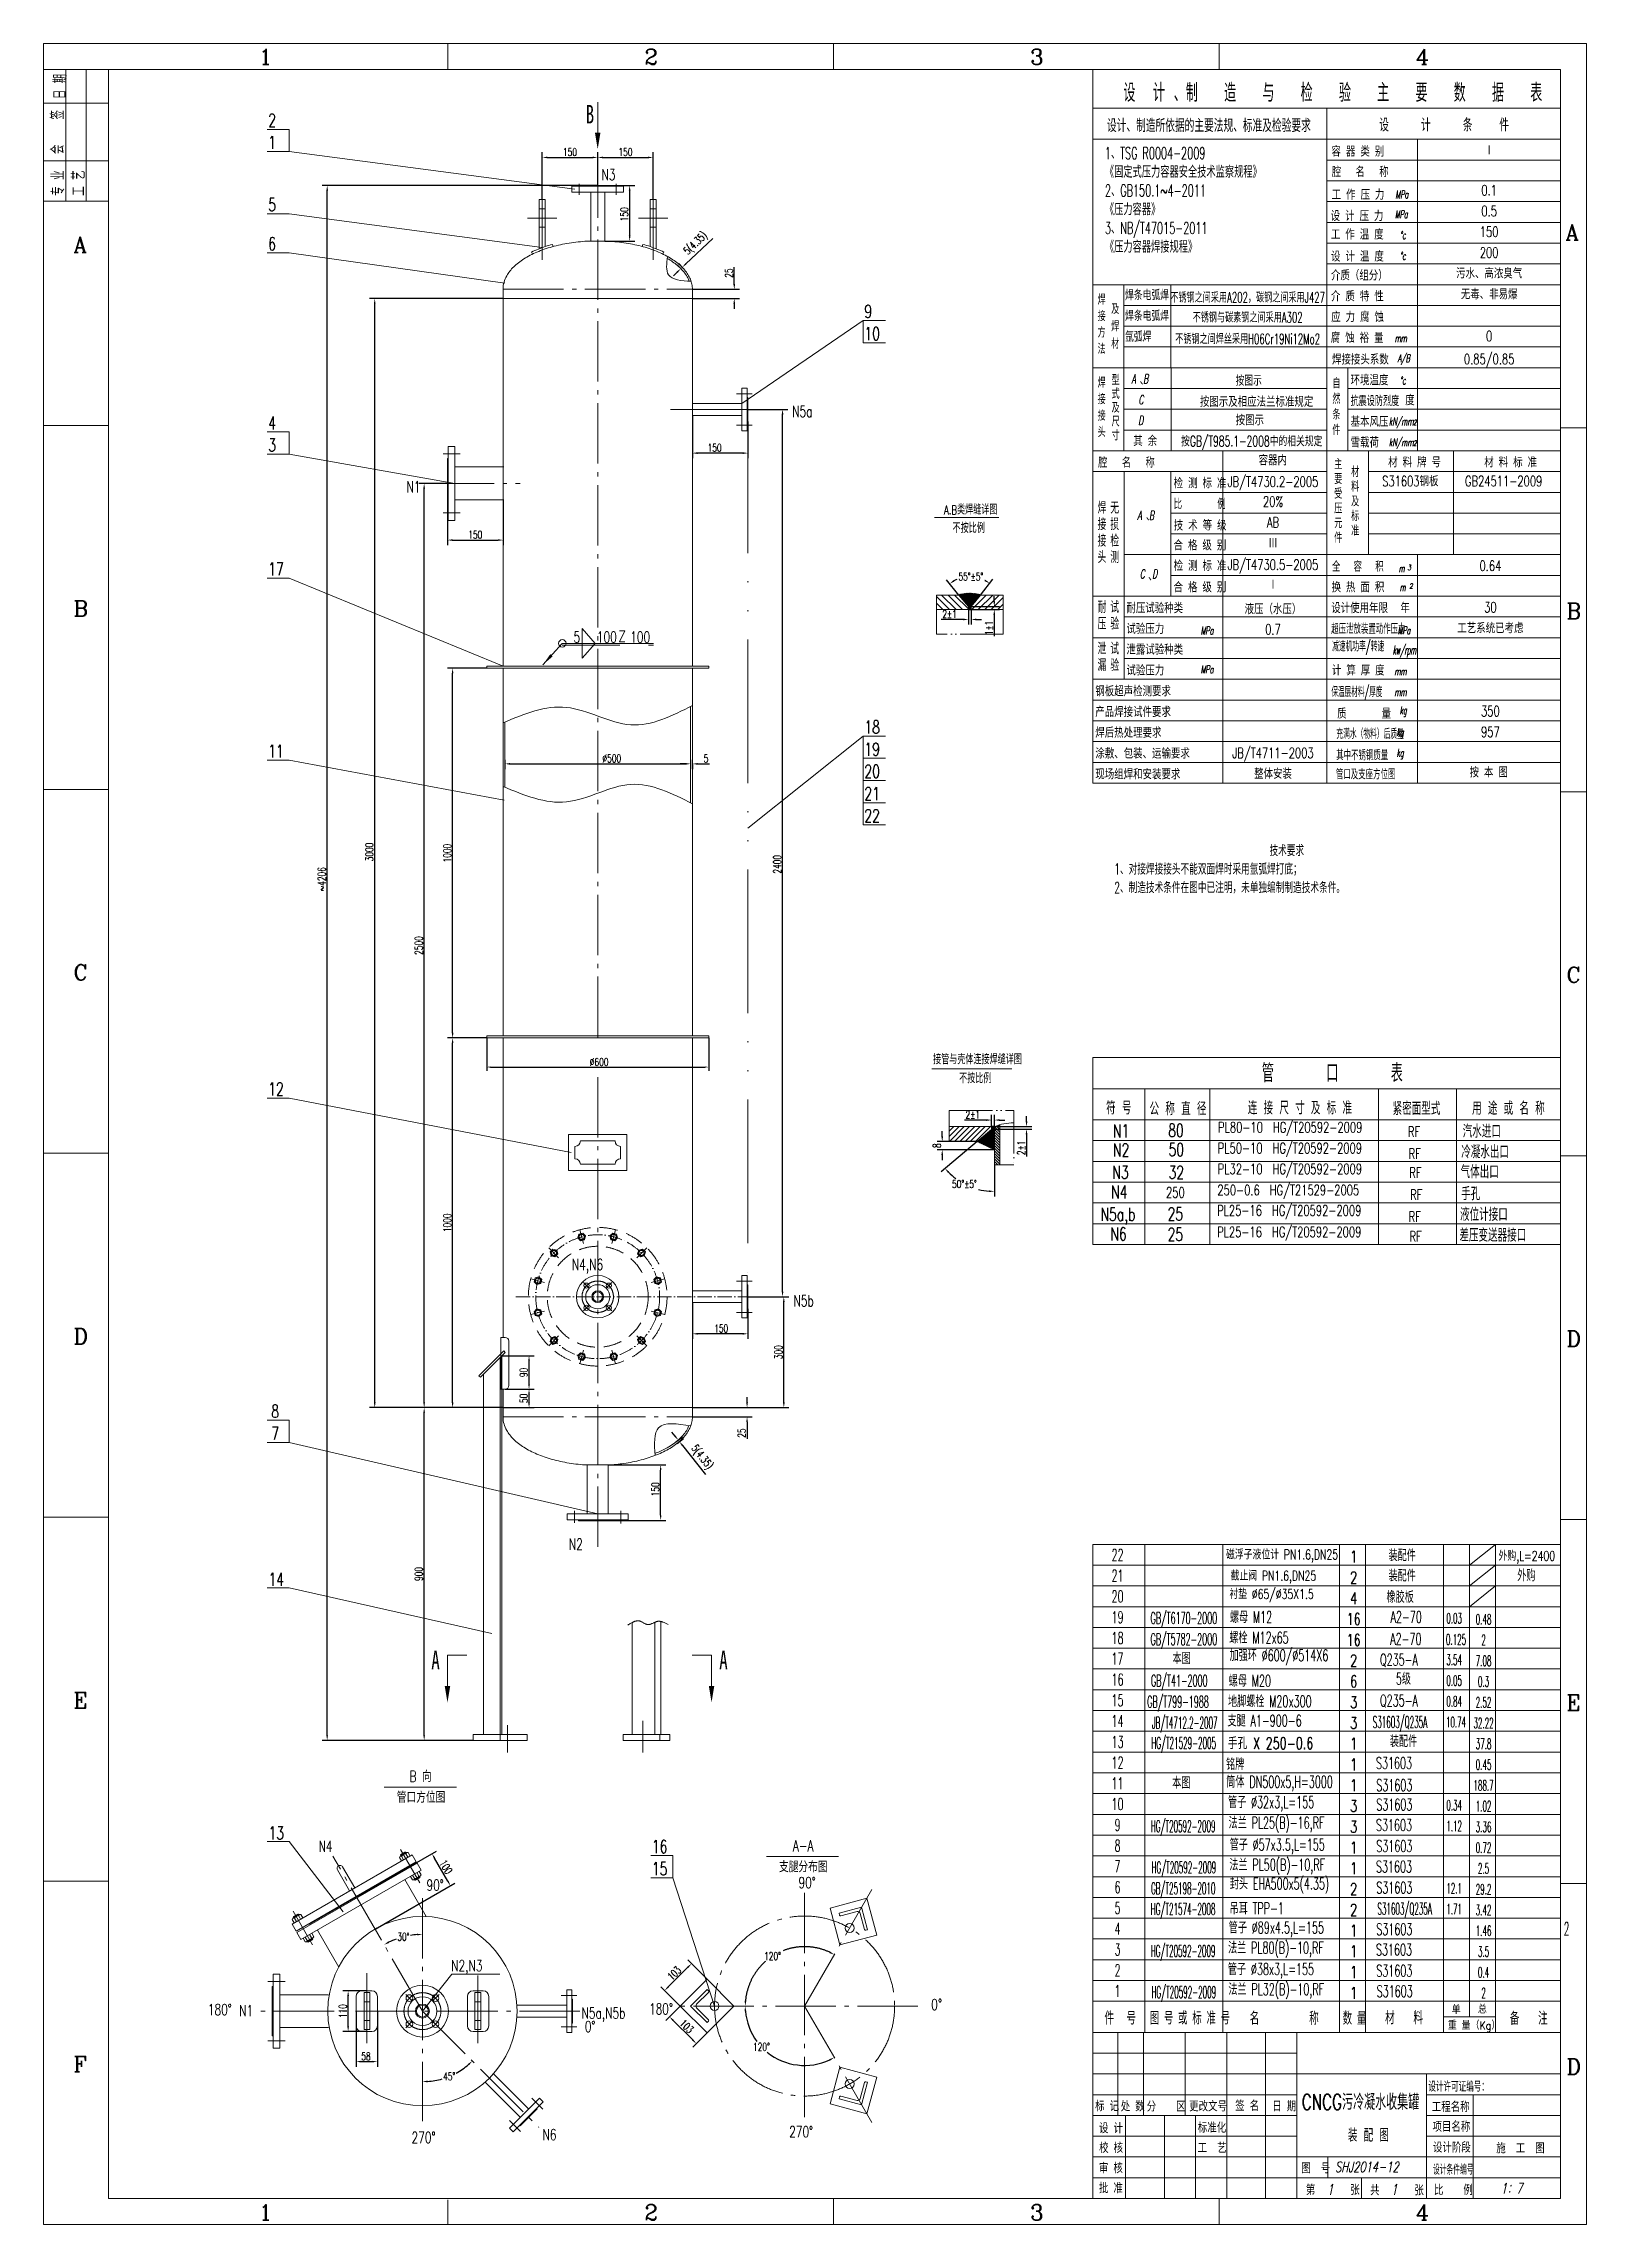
# Model space of a CAD drawing. Header units: inches. Extents: x -1056 to 3115, y -4435 to 1464.
import ezdxf
from ezdxf.enums import TextEntityAlignment as Align

# ---------------------------------------------------------------- set-up
doc = ezdxf.new("R2010")
doc.units = ezdxf.units.IN
doc.header["$LTSCALE"] = 77.75
doc.header["$MEASUREMENT"] = 0
for name, pattern in [('CENTER', [23, 20, -1, 1, -1]), ('CENTERX', [12.5, 10, -1, 0.5, -1]), ('CENTERY', [9.5, 7, -1, 0.5, -1]), ('DASHDOT-S', [14, 10, -2, 0, -2]), ('DASHED', [19.05, 12.7, -6.35]), ('DASHEDX', [3, 2, -1]), ('DIVIDE', [26, 20, -1.5, 0.75, -1.5, 0.75, -1.5]), ('DIVIDE-M', [39, 30, -3, 0, -3, 0, -3]), ('DIVIDE-S', [16, 10, -2, 0, -2, 0, -2])]:
    doc.linetypes.add(name, pattern=pattern)
doc.layers.get('0').update_dxf_attribs({"lineweight": 18})
for name, color, linetype, lineweight in [('1', 7, 'Continuous', 18), ('4', 2, 'Continuous', 18), ('CENTER', 1, 'CENTER', 18), ('CENTERX', 1, 'CENTERX', 18), ('CENTERY', 1, 'CENTERY', 18), ('DASHED', 220, 'DASHED', 18), ('DASHEDX', 6, 'DASHEDX', 18), ('DIM', 2, 'Continuous', 18), ('DIVIDE', 3, 'DIVIDE', 18), ('K1', 4, 'Continuous', 18), ('THIN', 2, 'Continuous', 18), ('标注', 7, 'Continuous', 18)]:
    doc.layers.add(name, color=color, linetype=linetype, lineweight=lineweight)
doc.styles.add('HZ', font='romans.shx', dxfattribs={"width": 0.6, "bigfont": 'hz.shx'})
doc.styles.add('HZTXT', font='romans.shx', dxfattribs={"width": 0.7, "bigfont": 'hztxt.shx'})
doc.styles.add('ROMANC', font='romanc.shx', dxfattribs={"width": 0.7})
doc.styles.get("Standard").update_dxf_attribs({"font": 'SimSun.ttf', "width": 0.5})
doc.dimstyles.new('HZTXT', dxfattribs={"dimtxt": 21, "dimasz": 14, "dimexe": 14, "dimexo": 0, "dimgap": 4, "dimtad": 1, "dimdec": 0, "dimrnd": 1, "dimzin": 0, "dimdsep": 46, "dimtxsty": 'HZTXT', "dimcen": 0, "dimdle": 28, "dimclrd": 7, "dimclre": 7, "dimclrt": 7, "dimadec": 0, "dimazin": 0, "dimtfac": 1, "dimtdec": 0, "dimtofl": 0, "dimtmove": 0, "dimatfit": 0, "dimfxl": 0, "dimtolj": 1, "dimarcsym": 0})
doc.dimstyles.new('HZTXT$2', dxfattribs={"dimtxt": 21, "dimasz": 14, "dimexe": 14, "dimexo": 0, "dimgap": 4, "dimtad": 0, "dimdec": 0, "dimrnd": 1, "dimzin": 0, "dimdsep": 46, "dimtxsty": 'HZTXT', "dimcen": 0, "dimdle": 28, "dimclrd": 7, "dimclre": 7, "dimclrt": 7, "dimadec": 0, "dimazin": 0, "dimtfac": 1, "dimtdec": 0, "dimtofl": 0, "dimtmove": 0, "dimatfit": 0, "dimfxl": 0, "dimtolj": 1, "dimarcsym": 0})
doc.dimstyles.new('副本HZTXT', dxfattribs={"dimtxt": 21, "dimasz": 10, "dimexe": 10, "dimexo": 0, "dimgap": 3, "dimtad": 1, "dimdec": 0, "dimrnd": 1, "dimzin": 0, "dimdsep": 46, "dimtxsty": 'HZTXT', "dimcen": 0, "dimdle": 20, "dimclrd": 7, "dimclre": 7, "dimclrt": 7, "dimazin": 0, "dimtfac": 1, "dimtdec": 0, "dimtofl": 0, "dimtmove": 0, "dimatfit": 0, "dimfxl": 0, "dimtolj": 1, "dimarcsym": 0})

msp = doc.modelspace()

# ---------------------------------------------------------------- texts
at = {"style": 'ROMANC'}
for s, p in [('1', (-474.6, 1406.6)), ('2', (568.2, 1406.6)), ('3', (1611.1, 1406.6)), ('4', (2653.9, 1406.6)), ('A', (3058.5, 932)), ('A', (-975.3, 898.8)), ('B', (-975.3, -85.5)), ('B', (3061.5, -92.2)), ('C', (-975.3, -1069.9)), ('C', (3061.5, -1076.5)), ('D', (-975.3, -2054.2)), ('D', (3061.5, -2060.8)), ('E', (-975.3, -3038.6)), ('E', (3061.5, -3045.2)), ('F', (-975.3, -4022.9)), ('D', (3061.5, -4029.5)), ('1', (-474.6, -4424.1)), ('2', (568.2, -4424.1)), ('3', (1611.1, -4424.1)), ('4', (2653.9, -4424.1))]:
    msp.add_text(s, height=42.1, dxfattribs=at).set_placement(p)
at = {"color": 7, "linetype": 'Continuous', "style": 'HZ'}
for s, height, width, p in [('设计、制造所依据的主要法规、标准及检验要求', 35.109, 0.65, (1818.9, 1224.2)), ('介质（组分）', 28.09, 0.7, (2424.5, 822.8)), ('焊条电弧焊', 28.09, 0.65, (1867.8, 769.5)), ('焊条电弧焊', 28.09, 0.65, (1867.8, 713.3)), ('氩弧焊', 28.09, 0.65, (1867.8, 657.1)), ('、', 28.1, 0.7, (1907.1, 540.2)), ('环境温度', 28.09, 0.7, (2477.5, 539.4)), ('抗震设防烈度', 28.09, 0.6, (2477.5, 483.2)), ('基本风压', 28.09, 0.7, (2477.5, 427)), ('雪载荷', 28.09, 0.7, (2477.5, 370.9)), ('耐压试验种类', 28.09, 0.7, (1871.4, -77.2)), ('设计使用年限', 28.09, 0.7, (2425.2, -77)), ('年', 28.1, 0.7, (2612.2, -76.7)), ('试验压力', 28.09, 0.7, (1871.4, -133.3)), ('超压泄放装置动作压力', 28.09, 0.55, (2425.2, -133.2)), ('泄露试验种类', 28.09, 0.7, (1871.4, -189.5)), ('试验压力', 28.09, 0.7, (1871.4, -245.7)), ('钢板超声检测要求', 28.09, 0.7, (1787.3, -301.9)), ('保温层材料/厚度', 28.09, 0.49, (2425.6, -303.9)), ('产品焊接试件要求', 28.09, 0.7, (1787.3, -358.1)), ('焊后热处理要求', 28.09, 0.7, (1787.3, -414.2)), ('充满水（物料）后质量', 28.09, 0.5, (2439.1, -417.2)), ('涂敷、包装、运输要求', 28.09, 0.7, (1787.3, -470.4)), ('其中不锈钢质量', 28.09, 0.55, (2438.7, -475)), ('现场组焊和安装要求', 28.09, 0.7, (1787.3, -526.6)), ('管口及支座方位图', 28.09, 0.55, (2438, -526.6))]:
    msp.add_text(s, height=height, dxfattribs=dict(at, width=width)).set_placement(p)
at = {"color": 2, "linetype": 'Continuous', "style": 'HZ'}
for s, height, width, p in [('Ⅰ', 28.1, 0.7, (2852.2, 1175.3)), ('0.1', 28.09, 0.7, (2852.2, 1066.9)), ('0.5', 28.09, 0.7, (2852.2, 1010.7)), ('150', 28.09, 0.7, (2852.2, 954.6)), ('200', 28.09, 0.7, (2852.2, 898.4)), ('污水、高浓臭气', 28.09, 0.7, (2852.2, 842.2)), ('不锈钢之间采用A202，碳钢之间采用J427', 28.09, 0.6, (2199.2, 777.2)), ('无毒、非易爆', 28.09, 0.7, (2852.2, 786)), ('不锈钢与碳素钢之间采用A302', 28.09, 0.6, (2199.2, 723.2)), ('不锈钢之间焊丝采用H06Cr19Ni12Mo2', 28.09, 0.6, (2199.2, 664.9)), ('0', 28.1, 0.7, (2852.2, 672.5)), ('0.85/0.85', 28.09, 0.7, (2852.2, 610.3)), ('JB/T4730.2-2005', 28.087, 0.7, (2267.7, 278.6)), ('容器内', 28.09, 0.7, (2267.3, 336.7)), ('S31603钢板', 28.09, 0.7, (2639, 280.1)), ('20%', 28.09, 0.7, (2267.7, 224.9)), ('GB24511-2009', 28.09, 0.7, (2891.4, 280.1)), ('AB', 28.09, 0.7, (2267.7, 168.7)), ('Ⅲ', 28.1, 0.7, (2267.7, 112.6)), ('JB/T4730.5-2005', 28.087, 0.7, (2267.7, 53.9)), ('0.64', 28.09, 0.7, (2855.6, 51.2)), ('Ⅰ', 28.1, 0.7, (2267.7, 0.2)), ('液压（水压）', 28.09, 0.7, (2267.7, -65.8)), ('30', 28.09, 0.7, (2855.6, -61.2)), ('0.7', 28.09, 0.7, (2267.7, -120.8)), ('工艺系统已考虑', 28.09, 0.7, (2855.6, -117.4)), ('350', 28.09, 0.7, (2855.6, -342.1)), ('957', 28.09, 0.7, (2855.6, -398.2)), ('JB/T4711-2003', 28.087, 0.7, (2267.7, -455.1)), ('整体安装', 28.09, 0.7, (2267.7, -511.3)), ('N1', 35.11, 0.7, (1857.1, -1477.4)), ('80', 35.11, 0.7, (2005.4, -1476.1)), ('RF', 28.09, 0.7, (2649.1, -1479.7)), ('N2', 35.11, 0.7, (1857.1, -1529.1)), ('50', 35.11, 0.7, (2006.3, -1528.1)), ('RF', 28.09, 0.7, (2651.1, -1539.4)), ('N3', 35.11, 0.7, (1855.4, -1589.3)), ('32', 35.11, 0.7, (2006.3, -1589.8)), ('RF', 28.09, 0.7, (2652.9, -1590.4)), ('N4', 35.11, 0.7, (1852, -1642.7)), ('250', 28.09, 0.7, (2003.8, -1644.1)), ('RF', 28.09, 0.7, (2655.1, -1650.1)), ('N5a,b', 35.11, 0.7, (1848.6, -1702.9)), ('25', 35.11, 0.7, (2003.8, -1702.2)), ('RF', 28.09, 0.7, (2651.1, -1709.4)), ('N6', 35.11, 0.7, (1850.3, -1756.3)), ('25', 35.11, 0.7, (2003.8, -1757.4)), ('RF', 28.09, 0.7, (2653.3, -1762.5)), ('22', 31.6, 0.6, (1847.4, -2624.6)), ('1', 31.6, 0.7, (2485.9, -2629.6)), ('装配件', 31.6, 0.6, (2617.2, -2625.6)), ('21', 31.6, 0.6, (1847.4, -2680.7)), ('2', 31.6, 0.7, (2485.9, -2685.8)), ('装配件', 31.6, 0.6, (2617.2, -2680.5)), ('外购', 31.6, 0.6, (2952.9, -2679.8)), ('20', 31.6, 0.6, (1847.4, -2736.9)), ('4', 31.6, 0.7, (2485.9, -2742)), ('橡胶板', 31.6, 0.6, (2611.6, -2738.3)), ('19', 31.6, 0.6, (1847.4, -2793.1)), ('GB/T6170-2000', 31.601, 0.5, (2026.8, -2795.3)), ('GB/T5782-2000', 31.601, 0.5, (2026.8, -2852.6)), ('16', 31.6, 0.7, (2485.9, -2798.2)), ('A2-70', 31.6, 0.6, (2628, -2792.4)), ('0.03', 28.09, 0.5, (2757.7, -2795.9)), ('0.48', 28.09, 0.5, (2837.1, -2798.5)), ('18', 31.6, 0.6, (1847.4, -2849.2)), ('17', 31.6, 0.6, (1847.4, -2905.4)), ('本图', 31.6, 0.6, (2020.8, -2904.1)), ('16', 31.6, 0.7, (2485.9, -2854.3)), ('A2-70', 31.6, 0.6, (2627.1, -2852)), ('0.125', 28.09, 0.5, (2762.6, -2853.3)), ('2', 28.1, 0.5, (2837.1, -2854.7)), ('16', 31.6, 0.6, (1847.4, -2961.6)), ('GB/T41-2000', 31.601, 0.5, (2014.3, -2964.5)), ('2', 31.6, 0.7, (2485.9, -2910.5)), ('Q235-A', 31.6, 0.6, (2608.2, -2908.1)), ('5级', 31.6, 0.6, (2620.4, -2959.4)), ('3.54', 28.09, 0.5, (2757.7, -2908.3)), ('7.08', 28.09, 0.5, (2837.1, -2910.9)), ('15', 31.6, 0.6, (1847.4, -3017.8)), ('GB/T799-1988', 31.601, 0.5, (2010.9, -3021.7)), ('3', 31.6, 0.7, (2485.9, -3022.9)), ('6', 31.6, 0.7, (2485.9, -2966.7)), ('Q235-A', 31.6, 0.6, (2608.5, -3018.5)), ('0.05', 28.09, 0.5, (2757.7, -2964.4)), ('0.84', 28.09, 0.5, (2757.7, -3020.6)), ('0.3', 28.09, 0.5, (2837.1, -2967)), ('14', 31.6, 0.6, (1847.4, -3073.9)), ('JB/T4712.2-2007', 31.601, 0.45, (2029.2, -3078.4)), ('3', 31.6, 0.7, (2485.9, -3079)), ('S31603/Q235A', 31.601, 0.45, (2611.1, -3076.7)), ('10.74', 28.09, 0.5, (2762.6, -3076.8)), ('32.22', 28.09, 0.5, (2837.1, -3079.4)), ('2.52', 28.09, 0.5, (2837.1, -3023.2)), ('13', 31.6, 0.6, (1847.4, -3130.1)), ('HG/T21529-2005', 31.601, 0.45, (2026.3, -3133.3)), ('1', 31.6, 0.7, (2485.9, -3135.2)), ('装配件', 31.6, 0.6, (2620.7, -3128.5)), ('37.8', 28.09, 0.5, (2837.1, -3135.5)), ('12', 31.6, 0.6, (1847.4, -3186.3)), ('1', 31.6, 0.7, (2485.9, -3191.4)), ('S31603', 31.6, 0.6, (2595.1, -3187.6)), ('0.45', 28.09, 0.5, (2837.1, -3191.7)), ('11', 31.6, 0.6, (1847.4, -3242.5)), ('本图', 31.6, 0.6, (2019.9, -3240.5)), ('1', 31.6, 0.7, (2485.9, -3247.5)), ('S31603', 31.6, 0.6, (2595.7, -3247.3)), ('188.7', 28.09, 0.5, (2837.1, -3247.9)), ('10', 31.6, 0.6, (1847.4, -3298.6)), ('3', 31.6, 0.7, (2485.9, -3303.7)), ('S31603', 31.6, 0.6, (2595.7, -3299.8)), ('0.34', 28.09, 0.5, (2757.7, -3301.5)), ('1.02', 28.09, 0.5, (2837.1, -3304.1)), ('9', 31.6, 0.6, (1847.4, -3354.8)), ('HG/T20592-2009', 31.601, 0.45, (2024.9, -3358.3)), ('3', 31.6, 0.7, (2485.9, -3359.9)), ('S31603', 31.6, 0.6, (2595, -3355.3)), ('1.12', 28.09, 0.5, (2757.7, -3357.7)), ('3.36', 28.09, 0.5, (2837.1, -3360.2)), ('8', 31.6, 0.6, (1847.4, -3411)), ('1', 31.6, 0.7, (2485.9, -3416.1)), ('S31603', 31.6, 0.6, (2595.7, -3412.2)), ('0.72', 28.09, 0.5, (2837.1, -3416.4)), ('7', 31.6, 0.6, (1847.4, -3467.2)), ('HG/T20592-2009', 31.601, 0.45, (2026.8, -3469.8)), ('1', 31.6, 0.7, (2485.9, -3472.2)), ('S31603', 31.6, 0.6, (2595, -3467.6)), ('2.5', 28.09, 0.5, (2837.1, -3472.6)), ('6', 31.6, 0.6, (1847.4, -3523.3)), ('GB/T25198-2010', 31.601, 0.45, (2025.1, -3526.7)), ('2', 31.6, 0.7, (2485.9, -3528.4)), ('S31603', 31.6, 0.6, (2595.7, -3524.5)), ('12.1', 28.09, 0.5, (2757.7, -3526.2)), ('29.2', 28.09, 0.5, (2837.1, -3528.8)), ('5', 31.6, 0.6, (1847.4, -3579.5)), ('HG/T21574-2008', 31.601, 0.45, (2024.7, -3582.5)), ('2', 31.6, 0.7, (2485.9, -3584.6)), ('S31603/Q235A', 31.601, 0.45, (2623.7, -3581.7)), ('1.71', 28.09, 0.5, (2757.7, -3582.4)), ('3.42', 28.09, 0.5, (2837.1, -3584.9)), ('4', 31.6, 0.6, (1847.4, -3635.7)), ('1', 31.6, 0.7, (2485.9, -3640.8)), ('S31603', 31.6, 0.6, (2595.7, -3636.9)), ('1.46', 28.09, 0.5, (2837.1, -3641.1)), ('2', 35.1, 0.5, (3061.6, -3635.6)), ('3', 31.6, 0.6, (1847.4, -3691.9)), ('HG/T20592-2009', 31.601, 0.45, (2024.8, -3695.8)), ('1', 31.6, 0.7, (2485.9, -3696.9)), ('S31603', 31.6, 0.6, (2595, -3692.3)), ('3.5', 28.09, 0.5, (2837.1, -3697.3)), ('2', 31.6, 0.6, (1847.4, -3748)), ('1', 31.6, 0.7, (2485.9, -3753.1)), ('S31603', 31.6, 0.6, (2595.7, -3749.2)), ('0.4', 28.09, 0.5, (2837.1, -3753.5)), ('1', 31.6, 0.6, (1847.4, -3804.2)), ('HG/T20592-2009', 31.601, 0.45, (2026.6, -3807.2)), ('1', 31.6, 0.7, (2485.9, -3809.3)), ('S31603', 31.6, 0.6, (2596.9, -3804.7)), ('2', 28.1, 0.5, (2837.1, -3809.6))]:
    msp.add_text(s, height=height, dxfattribs=dict(at, width=width)).set_placement(p, align=Align.MIDDLE_CENTER)
at = {"color": 2, "linetype": 'Continuous'}
for s, height, style, width, p in [('按图示', 28.09, 'HZ', 0.65, (2166.5, 538.1)), ('按图示及相应法兰标准规定', 28.087, 'HZ', 0.7, (2070.1, 481)), ('按图示', 28.09, 'HZ', 0.7, (2166.8, 431.2)), ('按GB/T985.1-2008中的相关规定', 28.087, 'HZ', 0.65, (2019.2, 374.1)), ('A.B类焊缝详图', 23.98, 'HZ', 0.7, (1378.2, 190.1)), ('、', 28.1, 'HZ', 0.7, (1923.8, 172.5)), ('不按比例', 23.98, 'HZ', 0.7, (1401.4, 140.2)), ('、', 28.1, 'HZ', 0.7, (1930, 10.6)), ('接管与壳体连接焊缝详图', 23.976, 'HZ', 0.7, (1348.8, -1296.9)), ('不按比例', 23.98, 'HZ', 0.7, (1419.1, -1348.1)), ('汽水进口', 35.11, 'HZ', 0.7, (2780.7, -1496.1)), ('冷凝水出口', 35.11, 'HZ', 0.7, (2776.8, -1551.9)), ('气体出口', 35.11, 'HZ', 0.7, (2775.1, -1605.7)), ('手孔', 35.11, 'HZ', 0.7, (2776.5, -1665)), ('液位计接口', 35.11, 'HZ', 0.7, (2773.5, -1721)), ('差压变送器接口', 35.11, 'HZ', 0.7, (2771.8, -1777.1)), ('铭牌', 31.6, 'HZ', 0.6, (2140.8, -3206.4)), ('设计许可证编号：', 28.09, 'HZ', 0.56, (2687.9, -4076.4)), ('更改文号', 28.09, 'HZ', 0.7, (2041.1, -4129.8)), ('CNCG污冷凝水收集罐', 42.574, 'HZTXT', 0.7, (2345.9, -4125.7)), ('工程名称', 28.09, 'HZ', 0.7, (2697.1, -4131.3)), ('标准化', 28.09, 'HZ', 0.7, (2064.5, -4187.6)), ('项目名称', 28.09, 'HZ', 0.7, (2699, -4185)), ('设计阶段', 28.09, 'HZ', 0.7, (2700.3, -4241.1)), ('设计条件编号', 28.09, 'HZ', 0.5, (2700.3, -4301))]:
    msp.add_text(s, height=height, dxfattribs=dict(at, style=style, width=width)).set_placement(p)
at = {"color": 7, "linetype": 'Continuous', "style": 'HZ', "width": 0.7}
msp.add_text('度', height=28.1, dxfattribs=at).set_placement((2638, 499.3), align=Align.MIDDLE_CENTER)
at = {"color": 2, "style": 'HZ', "width": 0.887216}
for s, p in [('单', (2750.9, -3865.8)), ('总', (2821.8, -3864.7))]:
    msp.add_text(s, height=21.1, dxfattribs=at).set_placement(p)
at = {"color": 2, "linetype": 'Continuous', "char_height": 35.112, "attachment_point": 7, "rotation": 90, "style": 'HZ'}
for s, insert, width in [('{\\W0.7;日 期}', (-994, 1313.4), 85.148), ('{\\W0.7;会    签}', (-1001.2, 1164.9), 165.774), ('{\\W0.7;专 业}', (-999.8, 1052), 93.443), ('{\\W0.7;工 艺}', (-944.2, 1052), 90.371)]:
    msp.add_mtext(s, dxfattribs=dict(at, insert=insert, width=width))
at = {"color": 7, "linetype": 'Continuous'}
for s, insert, char_height, width, attachment_point, style in [('{\\W0.7;设  计 、制   造   与   检   验   主   要   数   据   表}', (1863.2, 1305.9), 49.152, 1663.357, 7, 'HZ'), ('设      计      条     件     ', (2554.9, 1225.7), 35.109, 470.396, 7, 'HZ'), ('{\\W0.7;容 器 类 别}', (2425.9, 1157.9), 28.09, 173.139, 7, 'HZ'), ('{\\W0.68;腔   名   称}', (2427, 1102.8), 28.09, 193.365, 7, 'HZ'), ('{\\W0.7;工 作 压 力  }', (2426.3, 1040.8), 28.09, 171.665, 7, 'HZ'), ('{\\Q10;\\W0.6; MPa}', (2590.2, 1045), 21.065, 52.493, 7, 'ROMANC'), ('{\\W0.7;设 计 压 力   }', (2423.6, 983.4), 28.09, 172.648, 7, 'HZ'), ('{\\Q10;\\W0.6; MPa}', (2588.7, 991.5), 21.065, 52.493, 7, 'ROMANC'), ('{\\W0.7;工 作 温 度  }', (2424.2, 933.5), 28.09, 171.665, 7, 'HZ'), ('{\\Q10;\\W0.6;%%Dc}', (2610.5, 934.9), 21.065, 17.246, 7, 'ROMANC'), ('{\\W0.7;设 计 温 度  }', (2424.7, 873.9), 28.09, 172.648, 7, 'HZ'), ('{\\Q10;\\W0.6;%%Dc}', (2610.5, 878.8), 21.065, 17.246, 7, 'ROMANC'), ('{\\W0.7;介 质 特 性}', (2424.5, 766), 28.09, 171.91, 7, 'HZ'), ('及焊材', (1830.3, 760.1), 28.09, 31.91, 1, 'HZ'), ('{\\W0.7;应 力 腐 蚀}', (2425.1, 709.8), 28.09, 171.419, 7, 'HZ'), ('{\\W0.7;腐 蚀 裕 量}', (2423.9, 653.7), 28.09, 171.91, 7, 'HZ'), ('{\\Q10;\\W0.6; mm}', (2588.5, 656), 21.065, 42.536, 7, 'ROMANC'), ('{\\W0.7;焊接接头系数 }', (2427.4, 595.2), 28.09, 175.738, 7, 'HZ'), ('{\\Q10;\\W0.6;A/B}', (2605, 594.9), 21.065, 41.221, 7, 'ROMANC'), ('{\\Q10;\\W0.6;A  B}', (1885.4, 544.4), 24.576, 59.151, 7, 'ROMANC'), ('{\\Q10;\\W0.6;%%Dc}', (2610.5, 541.7), 21.065, 17.246, 7, 'ROMANC'), ('{\\Q10;\\W0.6;C}', (1904.3, 488.3), 24.576, 14.263, 7, 'ROMANC'), ('{\\Q10;\\W0.6;D}', (1903.8, 432.1), 24.576, 14.263, 7, 'ROMANC'), ('{\\Q10;\\W0.5;kN/mm}', (2581.1, 423.7), 21.065, 59.145, 7, 'ROMANC'), ('{\\Q10;\\W0.6;2}', (2647.2, 431.7), 14.045, 8.151, 7, 'ROMANC'), ('{\\W0.7;其 余}', (1889.9, 374.9), 28.087, 75.484, 7, 'HZ'), ('{\\Q10;\\W0.5;kN/mm}', (2581.1, 367.5), 21.065, 59.145, 7, 'ROMANC'), ('{\\Q10;\\W0.6;2}', (2647.2, 375.5), 14.045, 8.151, 7, 'ROMANC'), ('{\\W0.68;腔   名   称}', (1795, 316.4), 28.09, 193.365, 7, 'HZ'), ('{\\W0.7;材 料 牌 号}', (2579.2, 317.3), 28.09, 171.665, 7, 'HZ'), ('{\\W0.7;材 料 标 准}', (2839, 317.3), 28.09, 172.893, 7, 'HZ'), ('{\\W0.62;全   容   积 }', (2427.3, 35.1), 28.087, 179.333, 7, 'HZ'), ('{\\W0.7;换 热 面 积}', (2426.1, -20.8), 28.087, 173.368, 7, 'HZ'), ('{\\Q10;\\W0.6; m}', (2598.9, 33.4), 21.065, 26.286, 7, 'ROMANC'), ('{\\Q10;\\W0.7;3}', (2630.9, 39.5), 14.044, 8.548, 7, 'HZ'), ('{\\Q10;\\W0.7;2}', (2635.8, -10.7), 14.044, 9.509, 7, 'HZ'), ('{\\Q10;\\W0.6; m}', (2601.9, -17.6), 21.065, 26.286, 7, 'ROMANC'), ('{\\Q10;\\W0.6; MPa}', (2596.1, -134.2), 21.065, 52.493, 7, 'ROMANC'), ('{\\W0.5;减速机功率/转速 }', (2427.6, -190.1), 28.087, 161.902, 7, 'HZ'), ('{\\Q10;\\W0.4; kw/rpm}', (2583.3, -197.1), 24.576, 73.851, 7, 'ROMANC'), ('{\\W0.7;计 算 厚 度}', (2426.9, -245.6), 28.087, 171.647, 7, 'HZ'), ('{\\Q10;\\W0.6; mm}', (2587.7, -245.1), 21.065, 42.536, 7, 'ROMANC'), ('{\\Q10;\\W0.6; mm}', (2587.7, -301.3), 21.065, 42.536, 7, 'ROMANC'), ('{\\W0.7;质       量}', (2441.3, -362.6), 28.087, 188.008, 7, 'HZ'), ('{\\Q10;\\W0.6;kg}', (2610.2, -357.3), 21.065, 23.656, 7, 'ROMANC'), ('{\\Q10;\\W0.6;  kg}', (2584.6, -416.2), 21.065, 48.032, 7, 'ROMANC'), ('{\\Q10;\\W0.6;  kg}', (2584.6, -472.4), 21.065, 48.032, 7, 'ROMANC')]:
    msp.add_mtext(s, dxfattribs=dict(at, insert=insert, char_height=char_height, width=width, attachment_point=attachment_point, style=style))
at = {"color": 7, "linetype": 'Continuous', "attachment_point": 1, "style": 'HZ'}
for s, insert, char_height, width, line_spacing_factor in [('1、TSG R0004-2009\\P《固定式压力容器安全技术监察规程》\\P2、GB150.1~4-2011\\P《压力容器》\\P3、NB/T47015-2011\\P《压力容器焊接规程》', (1813.2, 1183.4), 32, 631.321, 0.95), ('焊接方法', (1793.4, 785.4), 28.09, 31.91, 0.95), ('焊接接头', (1793.4, 560.7), 28.09, 31.91, 0.95), ('型式及尺寸', (1831.2, 568.2), 28.09, 31.91, 0.8), ('自\\P然\\P条件', (2428.3, 559), 28.09, 39.696, 0.9), ('主\\P要\\P受\\P压\\P元\\P件', (2433.3, 340.3), 28.1, 39.696, 0.85), ('材\\P料\\P及\\P标\\P准', (2479, 319.6), 28.1, 39.696, 0.85), ('\\pt1;{\\f宋体|b0|i0|c0|p34;焊}{\\f宋体|b0|i0|c0|p34;接}{\\f宋体|b0|i0|c0|p34;接}{\\f宋体|b0|i0|c0|p34;头}', (1793.4, 223.1), 28.087, 31.91, 0.95), ('\\pt1;{\\f宋体|b0|i0|c0|p34;无}{\\f宋体|b0|i0|c0|p34;损}{\\f宋体|b0|i0|c0|p34;检}{\\f宋体|b0|i0|c0|p34;测}', (1828, 223.1), 28.087, 31.91, 0.95), ('\\pt1;{\\f宋体|b0|i0|c0|p34;耐}{\\f宋体|b0|i0|c0|p34;压}', (1793.4, -45.5), 28.087, 31.91, 0.95), ('\\pt1;{\\f宋体|b0|i0|c0|p34;试}{\\f宋体|b0|i0|c0|p34;验}', (1828, -45.5), 28.087, 31.91, 0.95), ('\\pt1;{\\f宋体|b0|i0|c0|p34;泄}{\\f宋体|b0|i0|c0|p34;漏}', (1793.4, -157.8), 28.087, 31.91, 0.95), ('\\pt1;{\\f宋体|b0|i0|c0|p34;试}{\\f宋体|b0|i0|c0|p34;验}', (1828, -157.8), 28.087, 31.91, 0.95)]:
    msp.add_mtext(s, dxfattribs=dict(at, insert=insert, char_height=char_height, width=width, line_spacing_factor=line_spacing_factor))
at = {"color": 2, "linetype": 'Continuous'}
for s, insert, char_height, width, attachment_point, style in [('{\\W0.7;检 测 标 准}', (1999.2, 260.7), 28.087, 174.597, 7, 'HZ'), ('{\\Q10;\\W0.6;A  B}', (1901.2, 175.2), 24.576, 59.151, 7, 'ROMANC'), ('{\\W0.7;技 术 等 级}', (1999.4, 146.4), 28.087, 171.402, 7, 'HZ'), ('{\\W0.62;比        例}', (1999.3, 204.4), 28.087, 181.137, 7, 'HZ'), ('{\\W0.7;合 格 级 别}', (1998.9, 92.5), 28.087, 171.893, 7, 'HZ'), ('{\\W0.7;检 测 标 准}', (1999.2, 37.2), 28.087, 174.597, 7, 'HZ'), ('{\\Q10;\\W0.6;C  D}', (1907.9, 16.9), 24.576, 57.804, 7, 'ROMANC'), ('{\\W0.7;合 格 级 别}', (1998.9, -21), 28.087, 171.893, 7, 'HZ'), ('{\\Q10;\\W0.6; MPa}', (2063.5, -134.6), 21.065, 52.493, 7, 'ROMANC'), ('{\\Q10;\\W0.6; MPa}', (2063.5, -239.5), 21.065, 52.493, 7, 'ROMANC'), ('{\\W0.7;按 本 图}', (2851, -507.3), 28.087, 121.231, 5, 'HZ'), ('{\\W0.7;管      口      表}', (2237.6, -1345.7), 49.152, 543.933, 7, 'HZ'), ('{\\W0.7;符 号}', (1816.6, -1433), 35.109, 92.819, 7, 'HZ'), ('{\\W0.7;公 称 直 径}', (1934, -1435.2), 35.109, 214.866, 7, 'HZ'), ('{\\W0.7;   连 接 尺 寸 及 标 准}', (2149.1, -1433), 35.109, 475.023, 7, 'HZ'), ('{\\W0.7; 紧密面型式}', (2574.5, -1434.7), 35.109, 207.406, 7, 'HZ'), ('{\\W0.7; 用 途 或 名 称}', (2789.2, -1434.1), 35.109, 302.2, 7, 'HZ'), ('{\\W0.7;PL80-10  HG/T20592-2009}', (2119.2, -1491.3), 28.087, 461.331, 7, 'HZ'), ('{\\W0.7;PL50-10  HG/T20592-2009}', (2118.3, -1547.6), 28.087, 459.224, 7, 'HZ'), ('{\\W0.7;PL32-10  HG/T20592-2009}', (2118.3, -1603.8), 28.087, 459.224, 7, 'HZ'), ('{\\W0.7;250-0.6  HG/T21529-2005}', (2117.4, -1661), 28.087, 446.585, 7, 'HZ'), ('{\\W0.7;PL25-16  HG/T20592-2009}', (2116.6, -1716.3), 28.087, 459.224, 7, 'HZ'), ('{\\W0.7;PL25-16  HG/T20592-2009}', (2116.6, -1774.3), 28.087, 459.224, 7, 'HZ'), ('螺栓 M12x65', (2149.6, -2864.1), 31.6, 182.26, 7, 'HZ'), ('螺母 M12', (2151.2, -2808.5), 31.6, 124.43, 7, 'HZ'), ('加强环 %%C600/%%C514X6', (2150.2, -2922.3), 31.601, 331.033, 7, 'HZ'), ('螺母 M20', (2148.1, -2980.7), 31.6, 130.524, 7, 'HZ'), ('地脚螺栓 M20x300', (2146, -3036.2), 31.601, 267.447, 7, 'HZ'), ('支腿 A1-900-6', (2144.7, -3088.6), 31.601, 221.095, 7, 'HZ'), ('{\\W0.7;手孔 X 250-0.6}', (2145.5, -3149.5), 31.601, 269.242, 7, 'HZ'), ('筒体 DN500x5,H=3000', (2141.4, -3263.7), 31.601, 328.528, 7, 'HZ'), ('管子 %%C32x3,L=155', (2146.2, -3318.7), 31.601, 262.335, 7, 'HZ'), ('法兰 PL25(B)-16,RF', (2147.6, -3375.3), 31.601, 282.514, 7, 'HZ'), ('管子 %%C57x3.5,L=155', (2150.6, -3433.6), 31.601, 286.713, 7, 'HZ'), ('法兰 PL50(B)-10,RF', (2149.7, -3488.9), 31.601, 282.514, 7, 'HZ'), ('封头 EHA500x5(4.35)', (2150.9, -3540.1), 31.601, 306.181, 7, 'HZ'), ('吊耳 TPP-1', (2150.4, -3596.3), 31.6, 157.069, 7, 'HZ'), ('管子 %%C89x4.5,L=155', (2148.1, -3658), 31.601, 290.776, 7, 'HZ'), ('法兰 PL80(B)-10,RF', (2146.2, -3713.5), 31.601, 284.546, 7, 'HZ'), ('管子 %%C38x3,L=155', (2145.8, -3770.4), 31.601, 262.335, 7, 'HZ'), ('法兰 PL32(B)-10,RF', (2147, -3825.6), 31.601, 282.514, 7, 'HZ'), ('{\\W0.7;标 记}', (1786.8, -4129.3), 28.095, 76.242, 7, 'HZ'), ('{\\W0.7;处 数}', (1856.1, -4129.9), 28.095, 75.259, 7, 'HZ'), ('{\\W0.7;分    区}', (1926.3, -4130.4), 28.087, 132.115, 7, 'HZ'), ('{\\W0.7;签 名}', (2165.6, -4128.5), 28.095, 73.046, 7, 'HZ'), ('{\\W0.7;日 期}', (2265.7, -4129.8), 28.095, 68.13, 7, 'HZ'), ('{\\W0.7;设 计}', (1797.5, -4189.1), 28.095, 74.767, 7, 'HZ'), ('{\\W0.7;装 配 图}', (2470.4, -4211.8), 35, 151.069, 7, 'HZ'), ('{\\W0.7;校 核}', (1797.7, -4242.3), 28.095, 75.505, 7, 'HZ'), ('{\\W0.7;工  艺}', (2064, -4242.4), 28.095, 91.273, 7, 'HZ'), ('{\\W0.7;施  工  图}', (2871.6, -4243), 28.087, 158.411, 7, 'HZ'), ('{\\W0.7;审 核}', (1797.2, -4297), 28.095, 73.538, 7, 'HZ'), ('{\\W0.7;图  号}', (2344.4, -4297.2), 28.087, 91.002, 7, 'HZ'), ('{\\Q12;\\W0.7;SHJ2014-12}', (2435.8, -4293.9), 28.087, 190.076, 7, 'HZ'), ('{\\W0.7;批 准}', (1797.2, -4351.2), 28.095, 74.276, 7, 'HZ'), ('{\\W0.7;第       张}', (2356.8, -4356), 28.087, 187.762, 7, 'HZ'), ('{\\Q12;\\W0.7;1}', (2414, -4355), 28.087, 10.217, 7, 'HZ'), ('{\\W0.7;共       张}', (2530.2, -4357.1), 28.087, 188.008, 7, 'HZ'), ('{\\Q12;\\W0.7;1}', (2587.3, -4355), 28.087, 10.217, 7, 'HZ'), ('{\\W0.7;比    例}', (2703.1, -4356.1), 28.087, 128.674, 7, 'HZ'), ('{\\Q12;\\W0.7;1：7}', (2883.7, -4352.2), 28.087, 60.093, 7, 'HZ')]:
    msp.add_mtext(s, dxfattribs=dict(at, insert=insert, char_height=char_height, width=width, attachment_point=attachment_point, style=style))
at = {"color": 2, "linetype": 'Continuous', "ltscale": 0.5, "insert": (1838.6, -704.3), "char_height": 30, "width": 1127.7, "attachment_point": 1, "style": 'HZ'}
msp.add_mtext('                                  技术要求\\P1、对接焊接接头不能双面焊时采用氩弧焊打底；\\P2、制造技术条件在图中已注明，未单独编制制造技术条件。', dxfattribs=at)
at = {"color": 2, "attachment_point": 7, "style": 'HZ'}
for s, insert, char_height, width in [('{\\W0.7;件  号}', (1812.2, -3894.8), 35.109, 117.132), ('{\\W0.55;图 号 或 标 准 号}', (1934.6, -3894.8), 35.109, 262.063), ('{\\W0.7;名        称}', (2204.9, -3895.6), 35.109, 257.787), ('{\\W0.55;数 量}', (2456.3, -3895.6), 35.109, 73.895), ('{\\W0.7;材   料}', (2571, -3894), 35.109, 141.752), ('{\\W0.887216;重 量（Kg）}', (2740.5, -3915), 21.065, 154.206), ('{\\W0.7;备   注}', (2908.2, -3895.6), 35.109, 147.282)]:
    msp.add_mtext(s, dxfattribs=dict(at, insert=insert, char_height=char_height, width=width))
at = {"layer": '4', "style": 'HZTXT'}
for s, width, p in [('5', 0.7, (376.2, -156.7)), ('100', 0.7, (439.6, -156.7)), ('Z', 0.823529, (497.2, -155)), ('100', 0.7, (530, -156.7))]:
    msp.add_text(s, height=30, dxfattribs=dict(at, width=width)).set_placement(p)
at = {"layer": 'DIM', "style": 'HZ', "width": 0.7}
for s, height, p in [('2', 35, (-449.1, 1238.5)), ('1', 35, (-449.1, 1178.5)), ('N3', 30, (451.8, 1094.2)), ('5', 35, (-449.1, 1010.2)), ('6', 35, (-449.1, 904.5)), ('9', 35, (1162.9, 721.6)), ('10', 35, (1162.9, 661.6)), ('N5a', 30, (967.3, 453.4)), ('4', 35, (-449.1, 420.1)), ('3', 35, (-449.1, 360.1)), ('N1', 30, (-75.1, 249.7)), ('17', 35, (-449.1, 24.8)), ('18', 35, (1162.9, -402.7)), ('11', 35, (-449.1, -467.8)), ('19', 35, (1162.9, -462.7)), ('20', 35, (1162.9, -522.7)), ('21', 35, (1162.9, -582.7)), ('22', 35, (1162.9, -642.7)), ('12', 35, (-449.1, -1382)), ('N4,N6', 30, (372.3, -1853.9)), ('N5b', 30, (971.4, -1952.2)), ('8', 35, (-440.7, -2253.2)), ('7', 35, (-440.7, -2313.2)), ('N2', 30, (364.2, -2610.5)), ('14', 35, (-448.5, -2708.1)), ('13', 35, (-448.5, -3394.2)), ('N4', 30, (-312.6, -3427.5)), ('16', 35, (588.3, -3430.9)), ('15', 35, (588.3, -3490.9)), ('90%%D', 30, (-21.1, -3532.6)), ('90%%D', 30, (984.7, -3525.9)), ('N2,N3', 30, (45.5, -3750.5)), ('0%%D', 30, (1343.9, -3855.7)), ('180%%D', 30, (-612.5, -3869.3)), ('N1', 30, (-527.7, -3872.3)), ('N5a,N5b', 30, (397.9, -3878.6)), ('0%%D', 30, (406.7, -3915.4)), ('180%%D', 30, (580.6, -3867.5)), ('270%%D', 30, (-61.5, -4215.3)), ('N6', 30, (293, -4207.7)), ('270%%D', 30, (959.3, -4199.8))]:
    msp.add_text(s, height=height, dxfattribs=at).set_placement(p)
at = {"layer": 'DIM', "width": 0.67}
for s, p in [('B', (420.8, 1272.6)), ('A', (3.4, -2908.7)), ('A', (781.9, -2908.7))]:
    msp.add_text(s, height=50, dxfattribs=at).set_placement(p, align=Align.MIDDLE_CENTER)
at = {"layer": 'DIM', "style": 'HZ', "width": 0.7}
for s, height, p in [('外购,L=2400', 26.33, (2954.1, -2627.2)), ('管口方位图', 30, (-35.7, -3280)), ('A-A', 30, (997.7, -3411.3)), ('支腿分布图', 30, (997.7, -3467.9))]:
    msp.add_text(s, height=height, dxfattribs=at).set_placement(p, align=Align.MIDDLE_CENTER)
at = {"layer": 'DIM', "style": 'HZ'}
for s, insert, char_height, width, attachment_point in [('{\\W0.7;磁浮子液位计 PN1.6,DN25}', (2140.6, -2644.6), 26.334, 342.148, 7), ('{\\W0.7;衬垫 %%C65/%%C35X1.5}', (2149.9, -2752.2), 26.334, 274.897, 7), ('{\\W0.7;截止阀 PN1.6,DN25}', (2153.1, -2701.9), 26.334, 256.2, 7), ('{\\W0.7;B 向}', (-37, -3223.4), 30, 70.575, 5)]:
    msp.add_mtext(s, dxfattribs=dict(at, insert=insert, char_height=char_height, width=width, attachment_point=attachment_point))

# ---------------------------------------------------------------- blocks, each defined once
blk = doc.blocks.new('*X3')
at = {"ltscale": 0.5}
for points in [[(47.2, -1240.1), (51.9, -1240.1), (49.5, -1226.1)], [(47.2, -2212.1), (51.9, -2212.1), (49.5, -2226.1)]]:
    blk.add_hatch(color=7, dxfattribs=at).paths.add_polyline_path(points, flags=0)
at = {"color": 7, "lineweight": -2, "ltscale": 0.5}
for p, q in [((133.5, -1226.1), (35.5, -1226.1)), ((49.5, -2212.1), (49.5, -1240.1)), ((133.5, -2226.1), (35.5, -2226.1))]:
    blk.add_line(p, q, dxfattribs=at)
at = {"color": 7, "ltscale": 0.5, "insert": (35, -1726.1), "char_height": 21, "width": 71.4, "attachment_point": 5, "rotation": 90, "style": 'HZTXT'}
blk.add_mtext('1000', dxfattribs=at)
blk = doc.blocks.new('*X4')
at = {"layer": 'K1', "ltscale": 0.5}
for points in [[(-291.9, 1065.9), (-287.3, 1065.9), (-289.6, 1079.9)], [(-291.9, -3112.1), (-287.3, -3112.1), (-289.6, -3126.1)]]:
    blk.add_hatch(color=7, dxfattribs=at).paths.add_polyline_path(points, flags=0)
at = {"layer": 'K1', "color": 7, "lineweight": -2, "ltscale": 0.5}
for p, q in [((441.9, 1079.9), (-303.6, 1079.9)), ((-289.6, -3112.1), (-289.6, 1065.9)), ((105.2, -3126.1), (-303.6, -3126.1))]:
    blk.add_line(p, q, dxfattribs=at)
at = {"layer": 'K1', "color": 7, "ltscale": 0.5, "insert": (-304.1, -796.8), "char_height": 21, "width": 96.6, "attachment_point": 5, "rotation": 90, "style": 'HZTXT'}
blk.add_mtext('~4206', dxfattribs=at)
blk = doc.blocks.new('*X5')
at = {"ltscale": 0.5}
for points in [[(939.3, 459.9), (944, 459.9), (941.7, 473.9)], [(939.3, -1912.1), (944, -1912.1), (941.7, -1926.1)]]:
    blk.add_hatch(color=7, dxfattribs=at).paths.add_polyline_path(points, flags=0)
at = {"color": 7, "lineweight": -2, "ltscale": 0.5}
for p, q in [((847.9, 473.9), (955.7, 473.9)), ((941.7, -1912.1), (941.7, 459.9)), ((847.9, -1926.1), (955.7, -1926.1))]:
    blk.add_line(p, q, dxfattribs=at)
at = {"color": 7, "ltscale": 0.5, "insert": (927.2, -756.5), "char_height": 21, "width": 77.7, "attachment_point": 5, "rotation": 90, "style": 'HZTXT'}
blk.add_mtext('2400', dxfattribs=at)
blk = doc.blocks.new('*X6')
at = {"ltscale": 0.5}
for points in [[(-29.7, 259.9), (-25.1, 259.9), (-27.4, 273.9)], [(-29.7, -2212.1), (-25.1, -2212.1), (-27.4, -2226.1)]]:
    blk.add_hatch(color=7, dxfattribs=at).paths.add_polyline_path(points, flags=0)
at = {"color": 7, "lineweight": -2, "ltscale": 0.5}
for p, q in [((35.9, 273.9), (-41.4, 273.9)), ((-27.4, -2212.1), (-27.4, 259.9)), ((133.5, -2226.1), (-41.4, -2226.1))]:
    blk.add_line(p, q, dxfattribs=at)
at = {"color": 7, "ltscale": 0.5, "insert": (-41.9, -976.1), "char_height": 21, "width": 75.6, "attachment_point": 5, "rotation": 90, "style": 'HZTXT'}
blk.add_mtext('2500', dxfattribs=at)
blk = doc.blocks.new('*X7')
at = {"ltscale": 0.5}
for points in [[(-163.4, 759.9), (-158.7, 759.9), (-161.1, 773.9)], [(-163.4, -2212.1), (-158.7, -2212.1), (-161.1, -2226.1)]]:
    blk.add_hatch(color=7, dxfattribs=at).paths.add_polyline_path(points, flags=0)
at = {"color": 7, "lineweight": -2, "ltscale": 0.5}
for p, q in [((185.9, 773.9), (-175.1, 773.9)), ((-161.1, -2212.1), (-161.1, 759.9)), ((133.5, -2226.1), (-175.1, -2226.1))]:
    blk.add_line(p, q, dxfattribs=at)
at = {"color": 7, "ltscale": 0.5, "insert": (-175.6, -723.2), "char_height": 21, "width": 75.6, "attachment_point": 5, "rotation": 90, "style": 'HZTXT'}
blk.add_mtext('3000', dxfattribs=at)
blk = doc.blocks.new('JGB-L')
at = {"color": 4, "linetype": 'Continuous'}
for p, q in [((0, 0), (0, -8)), ((20, 0), (20, -8)), ((45, 0), (45, -8)), ((110, 0), (110, -8)), ((140, 0), (140, -8))]:
    blk.add_line(p, q, dxfattribs=at)
at = {"color": 7, "linetype": 'Continuous'}
blk.add_line((0, -8), (180, -8), dxfattribs=at)
blk = doc.blocks.new('*X9')
at = {"linetype": 'Continuous', "ltscale": 0.5}
for points in [[(-46.1, -3649.1), (-45.9, -3653.8), (-32, -3651)], [(-122.3, -3674.3), (-124.5, -3670.1), (-135.8, -3678.8)]]:
    blk.add_hatch(color=7, dxfattribs=at).paths.add_polyline_path(points, flags=0)
at = {"color": 7, "linetype": 'Continuous', "lineweight": -2, "ltscale": 0.5}
for start, end in [(93.86707, 99.02611), (109.90901, 116.13293)]:
    blk.add_arc((-32, -3858.5), 207.5, start, end, dxfattribs=at)
at = {"color": 7, "linetype": 'Continuous', "ltscale": 0.5, "insert": (-83.6, -3657.5), "char_height": 21, "width": 48.3, "attachment_point": 5, "style": 'HZTXT'}
blk.add_mtext('30%%D', dxfattribs=at)
blk = doc.blocks.new('*X10')
at = {"linetype": 'Continuous', "ltscale": 0.5}
for points in [[(91, -4001.2), (94.2, -4004.6), (102.9, -3993.4)], [(-18, -4051.1), (-18.1, -4046.4), (-32, -4049.2)]]:
    blk.add_hatch(color=7, dxfattribs=at).paths.add_polyline_path(points, flags=0)
at = {"color": 7, "linetype": 'Continuous', "lineweight": -2, "ltscale": 0.5}
for start, end in [(298.64269, 310.79452), (274.20548, 286.23868)]:
    blk.add_arc((-32, -3858.5), 190.8, start, end, dxfattribs=at)
at = {"color": 7, "linetype": 'Continuous', "ltscale": 0.5, "insert": (40.4, -4035), "char_height": 21, "width": 48.3, "attachment_point": 5, "style": 'HZTXT'}
blk.add_mtext('45%%D', dxfattribs=at)
blk = doc.blocks.new('*X11')
at = {"ltscale": 0.5}
for points in [[(-235.3, -3817.5), (-230.6, -3817.5), (-232.9, -3803.5)], [(-235.3, -3899.5), (-230.6, -3899.5), (-232.9, -3913.5)]]:
    blk.add_hatch(color=7, dxfattribs=at).paths.add_polyline_path(points, flags=0)
at = {"color": 7, "lineweight": -2, "ltscale": 0.5}
for p, q in [((-182, -3803.5), (-246.9, -3803.5)), ((-232.9, -3899.5), (-232.9, -3817.5)), ((-182.6, -3913.5), (-246.9, -3913.5))]:
    blk.add_line(p, q, dxfattribs=at)
at = {"color": 7, "ltscale": 0.5, "insert": (-247.4, -3858.5), "char_height": 21, "width": 44.1, "attachment_point": 5, "rotation": 90, "style": 'HZTXT'}
blk.add_mtext('110', dxfattribs=at)
blk = doc.blocks.new('*X12')
at = {"ltscale": 0.5}
for points in [[(-197.4, -3992.7), (-197.4, -3997.4), (-211.4, -3995)], [(-167.8, -3992.7), (-167.8, -3997.4), (-153.8, -3995)]]:
    blk.add_hatch(color=7, dxfattribs=at).paths.add_polyline_path(points, flags=0)
at = {"color": 7, "lineweight": -2, "ltscale": 0.5}
for p, q in [((-211.4, -3858.5), (-211.4, -4009)), ((-153.8, -3858.5), (-153.8, -4009)), ((-197.4, -3995), (-167.8, -3995))]:
    blk.add_line(p, q, dxfattribs=at)
at = {"color": 7, "ltscale": 0.5, "insert": (-184.7, -3980.5), "char_height": 21, "width": 33.6, "attachment_point": 5, "style": 'HZTXT'}
blk.add_mtext('58', dxfattribs=at)
blk = doc.blocks.new('*X13')
at = {"layer": 'K1', "ltscale": 0.5}
for points in [[(2.7, -3443.5), (-1.3, -3445.8), (-6.3, -3432.5)], [(38.7, -3505.8), (34.7, -3508.2), (43.7, -3519.1)]]:
    blk.add_hatch(color=7, dxfattribs=at).paths.add_polyline_path(points, flags=0)
at = {"layer": 'K1', "color": 7, "lineweight": -2, "ltscale": 0.5}
for p, q in [((-210, -3550.2), (5.9, -3425.5)), ((36.7, -3507), (0.7, -3444.6)), ((-160, -3636.8), (55.9, -3512.1))]:
    blk.add_line(p, q, dxfattribs=at)
at = {"layer": 'K1', "color": 7, "ltscale": 0.5, "insert": (31.3, -3468.6), "char_height": 21, "width": 61.573, "attachment_point": 5, "rotation": 300, "style": 'HZTXT'}
blk.add_mtext('100', dxfattribs=at)
blk = doc.blocks.new('*X14')
at = {"ltscale": 0.5}
for points in [[(-29.7, -2240.1), (-25.1, -2240.1), (-27.4, -2226.1)], [(-29.7, -3112.1), (-25.1, -3112.1), (-27.4, -3126.1)]]:
    blk.add_hatch(color=7, dxfattribs=at).paths.add_polyline_path(points, flags=0)
at = {"color": 7, "lineweight": -2, "ltscale": 0.5}
for p, q in [((185.9, -2226.1), (-41.4, -2226.1)), ((-27.4, -3112.1), (-27.4, -2240.1)), ((105.2, -3126.1), (-41.4, -3126.1))]:
    blk.add_line(p, q, dxfattribs=at)
at = {"color": 7, "ltscale": 0.5, "insert": (-41.9, -2676.1), "char_height": 21, "width": 56.7, "attachment_point": 5, "rotation": 90, "style": 'HZTXT'}
blk.add_mtext('900', dxfattribs=at)
blk = doc.blocks.new('*X15')
at = {"ltscale": 0.5}
for points in [[(253.8, -2100.1), (258.5, -2100.1), (256.2, -2086.1)], [(253.8, -2162), (258.5, -2162), (256.2, -2176)]]:
    blk.add_hatch(color=7, dxfattribs=at).paths.add_polyline_path(points, flags=0)
at = {"color": 7, "lineweight": -2, "ltscale": 0.5}
for p, q in [((182.6, -2086.1), (270.2, -2086.1)), ((256.2, -2162), (256.2, -2100.1)), ((191.9, -2176), (270.2, -2176))]:
    blk.add_line(p, q, dxfattribs=at)
at = {"color": 7, "ltscale": 0.5, "insert": (241.7, -2131), "char_height": 21, "width": 42, "attachment_point": 5, "rotation": 90, "style": 'HZTXT'}
blk.add_mtext('90', dxfattribs=at)
blk = doc.blocks.new('*X16')
at = {"ltscale": 0.5}
for points in [[(253.8, -2190), (258.5, -2190), (256.2, -2176)], [(253.8, -2212.1), (258.5, -2212.1), (256.2, -2226.1)]]:
    blk.add_hatch(color=7, dxfattribs=at).paths.add_polyline_path(points, flags=0)
at = {"color": 7, "lineweight": -2, "ltscale": 0.5}
for p, q in [((191.9, -2176), (270.2, -2176)), ((185.9, -2226.1), (270.2, -2226.1)), ((256.2, -2212.1), (256.2, -2190))]:
    blk.add_line(p, q, dxfattribs=at)
at = {"color": 7, "ltscale": 0.5, "insert": (241.7, -2201), "char_height": 21, "width": 42, "attachment_point": 5, "rotation": 90, "style": 'HZTXT'}
blk.add_mtext('50', dxfattribs=at)
blk = doc.blocks.new('MLF')
blk.add_line((180, 8), (0, 8))
at = {"color": 4}
for p, q in [((0, 8), (0, 0)), ((20, 8), (20, 0)), ((50, 8), (50, 0)), ((95, 8), (95, 0)), ((105, 8), (105, 0)), ((135, 8), (135, 0)), ((145, 8), (145, 0)), ((155, 8), (155, 0))]:
    blk.add_line(p, q, dxfattribs=at)
blk = doc.blocks.new('*X18')
at = {"ltscale": 0.5}
for points in [[(684, -3738.2), (687.3, -3741.5), (695.6, -3730)], [(631, -3791.3), (634.3, -3794.6), (622.8, -3802.8)]]:
    blk.add_hatch(color=7, dxfattribs=at).paths.add_polyline_path(points, flags=0)
at = {"color": 7, "lineweight": -2, "ltscale": 0.5}
for p, q in [((632.7, -3792.9), (685.7, -3739.9)), ((737.5, -3771.9), (685.7, -3720.1)), ((664.6, -3844.7), (612.9, -3792.9))]:
    blk.add_line(p, q, dxfattribs=at)
at = {"color": 7, "ltscale": 0.5, "insert": (648.9, -3756.1), "char_height": 21, "width": 63.852, "attachment_point": 5, "rotation": 45, "style": 'HZTXT'}
blk.add_mtext('103', dxfattribs=at)
blk = doc.blocks.new('*X19')
at = {"layer": 'K1', "ltscale": 0.5}
for points in [[(647.4, -3881.7), (644.1, -3885), (635.8, -3873.5)], [(700.4, -3934.8), (697.1, -3938.1), (708.6, -3946.3)]]:
    blk.add_hatch(color=7, dxfattribs=at).paths.add_polyline_path(points, flags=0)
at = {"layer": 'K1', "color": 7, "lineweight": -2, "ltscale": 0.5}
for p, q in [((664.6, -3844.7), (625.9, -3883.4)), ((645.7, -3883.4), (698.7, -3936.4)), ((737.5, -3917.5), (698.7, -3956.2))]:
    blk.add_line(p, q, dxfattribs=at)
at = {"layer": 'K1', "color": 7, "ltscale": 0.5, "insert": (682.5, -3899.7), "char_height": 21, "width": 63.852, "attachment_point": 5, "rotation": 315, "style": 'HZTXT'}
blk.add_mtext('103', dxfattribs=at)
blk = doc.blocks.new('*X20')
at = {"ltscale": 0.5}
for points in [[(942.7, -1940.1), (947.4, -1940.1), (945.1, -1926.1)], [(942.7, -2212.1), (947.4, -2212.1), (945.1, -2226.1)]]:
    blk.add_hatch(color=7, dxfattribs=at).paths.add_polyline_path(points, flags=0)
at = {"color": 7, "lineweight": -2, "ltscale": 0.5}
for p, q in [((847.9, -1926.1), (959.1, -1926.1)), ((945.1, -2212.1), (945.1, -1940.1)), ((697.9, -2226.1), (959.1, -2226.1))]:
    blk.add_line(p, q, dxfattribs=at)
at = {"color": 7, "ltscale": 0.5, "insert": (930.6, -2076.1), "char_height": 21, "width": 54.6, "attachment_point": 5, "rotation": 90, "style": 'HZTXT'}
blk.add_mtext('300', dxfattribs=at)
blk = doc.blocks.new('*X21')
at = {"ltscale": 0.5}
for points in [[(151.9, -1303.1), (151.9, -1306.5), (141.9, -1304.8)], [(731.9, -1303.1), (731.9, -1306.5), (741.9, -1304.8)]]:
    blk.add_hatch(color=7, dxfattribs=at).paths.add_polyline_path(points, flags=0)
at = {"color": 7, "lineweight": -2, "ltscale": 0.5}
for p, q in [((141.9, -1226.1), (141.9, -1314.8)), ((741.9, -1226.1), (741.9, -1314.8)), ((151.9, -1304.8), (731.9, -1304.8))]:
    blk.add_line(p, q, dxfattribs=at)
at = {"color": 7, "ltscale": 0.5, "insert": (445.7, -1291.3), "char_height": 21, "width": 86.1, "attachment_point": 5, "style": 'HZTXT'}
blk.add_mtext('%%C600', dxfattribs=at)
blk = doc.blocks.new('*X22')
at = {"ltscale": 0.5}
for points in [[(455.9, 1157.9), (455.9, 1153.3), (441.9, 1155.6)], [(577.9, 1157.9), (577.9, 1153.3), (591.9, 1155.6)]]:
    blk.add_hatch(color=7, dxfattribs=at).paths.add_polyline_path(points, flags=0)
at = {"color": 7, "lineweight": -2, "ltscale": 0.5}
for p, q in [((441.9, 1079.9), (441.9, 1169.6)), ((455.9, 1155.6), (577.9, 1155.6)), ((591.9, 1041.6), (591.9, 1169.6))]:
    blk.add_line(p, q, dxfattribs=at)
at = {"color": 7, "ltscale": 0.5, "insert": (516.9, 1170.1), "char_height": 21, "width": 48.3, "attachment_point": 5, "style": 'HZTXT'}
blk.add_mtext('150', dxfattribs=at)
blk = doc.blocks.new('*X23')
at = {"ltscale": 0.5}
for points in [[(47.2, -240.1), (51.9, -240.1), (49.5, -226.1)], [(47.2, -1212.1), (51.9, -1212.1), (49.5, -1226.1)]]:
    blk.add_hatch(color=7, dxfattribs=at).paths.add_polyline_path(points, flags=0)
at = {"color": 7, "lineweight": -2, "ltscale": 0.5}
for p, q in [((141.9, -226.1), (35.5, -226.1)), ((49.5, -1212.1), (49.5, -240.1)), ((141.9, -1226.1), (35.5, -1226.1))]:
    blk.add_line(p, q, dxfattribs=at)
at = {"color": 7, "ltscale": 0.5, "insert": (35, -726.1), "char_height": 21, "width": 71.4, "attachment_point": 5, "rotation": 90, "style": 'HZTXT'}
blk.add_mtext('1000', dxfattribs=at)
blk = doc.blocks.new('*X24')
at = {"linetype": 'Continuous'}
blk.add_hatch(color=256, dxfattribs=at).paths.add_polyline_path([(293.3, -217), (313.6, -188.2), (320, -194)], flags=0)
blk.add_line((293.3, -217), (346.2, -158.7), dxfattribs=at)
at = {"color": 0}
blk.add_line((346.2, -158.7), (346.2, -158.7), dxfattribs=at)
blk = doc.blocks.new('*X25')
at = {"ltscale": 0.5}
for points in [[(49.9, 123), (49.9, 118.3), (35.9, 120.6)], [(171.9, 123), (171.9, 118.3), (185.9, 120.6)]]:
    blk.add_hatch(color=7, dxfattribs=at).paths.add_polyline_path(points, flags=0)
at = {"color": 7, "lineweight": -2, "ltscale": 0.5}
for p, q in [((35.9, 206.9), (35.9, 106.6)), ((185.9, 229.4), (185.9, 106.6)), ((49.9, 120.6), (171.9, 120.6))]:
    blk.add_line(p, q, dxfattribs=at)
at = {"color": 7, "ltscale": 0.5, "insert": (110.9, 135.1), "char_height": 21, "width": 48.3, "attachment_point": 5, "style": 'HZTXT'}
blk.add_mtext('150', dxfattribs=at)
blk = doc.blocks.new('*X26')
at = {"ltscale": 0.5}
for points in [[(305.9, 1157.9), (305.9, 1153.3), (291.9, 1155.6)], [(427.9, 1157.9), (427.9, 1153.3), (441.9, 1155.6)]]:
    blk.add_hatch(color=7, dxfattribs=at).paths.add_polyline_path(points, flags=0)
at = {"color": 7, "lineweight": -2, "ltscale": 0.5}
for p, q in [((291.9, 1041.6), (291.9, 1169.6)), ((305.9, 1155.6), (427.9, 1155.6)), ((441.9, 1079.9), (441.9, 1169.6))]:
    blk.add_line(p, q, dxfattribs=at)
at = {"color": 7, "ltscale": 0.5, "insert": (366.9, 1170.1), "char_height": 21, "width": 48.3, "attachment_point": 5, "style": 'HZTXT'}
blk.add_mtext('150', dxfattribs=at)
blk = doc.blocks.new('*X27')
at = {"layer": 'CENTERY', "linetype": 'CENTERY', "ltscale": 0.5}
for points in [[(1070.2, -3697.2), (1068, -3701.3), (1081.5, -3705.7)], [(843.7, -3830.8), (839.1, -3830.6), (840.8, -3844.7)]]:
    blk.add_hatch(color=7, dxfattribs=at).paths.add_polyline_path(points, flags=0)
at = {"layer": 'CENTERY', "color": 7, "linetype": 'CENTERY', "lineweight": -2, "ltscale": 0.5}
for start, end in [(64.99989, 111.33705), (131.34452, 175.00011)]:
    blk.add_arc((1001.3, -3844.7), 160.5, start, end, dxfattribs=at)
at = {"layer": 'CENTERY', "color": 7, "linetype": 'CENTERY', "ltscale": 0.5, "insert": (914.5, -3709.7), "char_height": 21, "width": 65.1, "attachment_point": 5, "style": 'HZTXT'}
blk.add_mtext('120%%D', dxfattribs=at)
blk = doc.blocks.new('*X28')
at = {"linetype": 'Continuous', "ltscale": 0.5}
for points in [[(204.9, -482.3), (204.9, -487), (190.9, -484.6)], [(678.9, -482.3), (678.9, -487), (692.9, -484.6)]]:
    blk.add_hatch(color=7, dxfattribs=at).paths.add_polyline_path(points, flags=0)
at = {"color": 7, "linetype": 'Continuous', "lineweight": -2, "ltscale": 0.5}
for p, q in [((190.9, -474), (190.9, -498.6)), ((204.9, -484.6), (678.9, -484.6)), ((692.9, -474), (692.9, -498.6))]:
    blk.add_line(p, q, dxfattribs=at)
at = {"color": 7, "linetype": 'Continuous', "ltscale": 0.5, "insert": (479.9, -470.1), "char_height": 21, "width": 84, "attachment_point": 5, "style": 'HZTXT'}
blk.add_mtext('%%C500', dxfattribs=at)
blk = doc.blocks.new('*X29')
at = {"linetype": 'Continuous', "ltscale": 0.5}
for points in [[(678.9, -482.4), (678.9, -487.1), (692.9, -484.7)], [(711.9, -482.4), (711.9, -487.1), (697.9, -484.7)]]:
    blk.add_hatch(color=7, dxfattribs=at).paths.add_polyline_path(points, flags=0)
at = {"color": 7, "linetype": 'Continuous', "lineweight": -2, "ltscale": 0.5}
for p, q in [((678.9, -484.7), (664.9, -484.7)), ((692.9, -484.6), (692.9, -498.7)), ((697.9, -484.6), (697.9, -498.7)), ((711.9, -484.7), (743.7, -484.7))]:
    blk.add_line(p, q, dxfattribs=at)
at = {"color": 7, "linetype": 'Continuous', "ltscale": 0.5, "insert": (734.8, -470.2), "char_height": 21, "width": 12.6, "attachment_point": 5, "style": 'HZTXT'}
blk.add_mtext('5', dxfattribs=at)
blk = doc.blocks.new('*X30')
at = {"linetype": 'Continuous', "ltscale": 0.5}
for points in [[(609.8, -2395.2), (614.5, -2395.2), (612.1, -2381.2)], [(609.8, -2517), (614.5, -2517), (612.1, -2531)]]:
    blk.add_hatch(color=7, dxfattribs=at).paths.add_polyline_path(points, flags=0)
at = {"color": 7, "linetype": 'Continuous', "lineweight": -2, "ltscale": 0.5}
for p, q in [((470.4, -2381.2), (626.1, -2381.2)), ((612.1, -2517), (612.1, -2395.2)), ((493.9, -2531), (626.1, -2531))]:
    blk.add_line(p, q, dxfattribs=at)
at = {"color": 7, "linetype": 'Continuous', "ltscale": 0.5, "insert": (597.6, -2447), "char_height": 21, "width": 48.3, "attachment_point": 5, "rotation": 90, "style": 'HZTXT'}
blk.add_mtext('150', dxfattribs=at)
blk = doc.blocks.new('*X31')
at = {"linetype": 'Continuous', "ltscale": 0.5}
for points in [[(655, 847.1), (658.2, 843.7), (666.8, 855)], [(678.9, 869.8), (682.1, 866.4), (670.4, 858.4)]]:
    blk.add_hatch(color=7, dxfattribs=at).paths.add_polyline_path(points, flags=0)
at = {"color": 7, "linetype": 'Continuous', "lineweight": -2, "ltscale": 0.5}
for p, q in [((680.5, 868.1), (752.8, 936.7)), ((656.6, 845.4), (646.5, 835.7)), ((668.4, 853.3), (657.1, 865.2)), ((672.1, 856.7), (660.8, 868.6))]:
    blk.add_line(p, q, dxfattribs=at)
at = {"color": 7, "linetype": 'Continuous', "ltscale": 0.5, "insert": (708, 921.7), "char_height": 21, "width": 100.494, "attachment_point": 5, "rotation": 43.51774, "style": 'HZTXT'}
blk.add_mtext('5(4.35)', dxfattribs=at)
blk = doc.blocks.new('*X32')
at = {"linetype": 'Continuous', "ltscale": 0.5}
for points in [[(652.9, -2301.5), (649.2, -2304.4), (659.7, -2314)], [(673.3, -2327.5), (669.6, -2330.4), (662.8, -2317.9)]]:
    blk.add_hatch(color=7, dxfattribs=at).paths.add_polyline_path(points, flags=0)
at = {"color": 7, "linetype": 'Continuous', "lineweight": -2, "ltscale": 0.5}
for p, q in [((651, -2303), (642.4, -2292)), ((653.5, -2318.8), (670.7, -2305.3)), ((656.6, -2322.8), (673.8, -2309.2)), ((671.5, -2328.9), (733.1, -2407.2))]:
    blk.add_line(p, q, dxfattribs=at)
at = {"color": 7, "linetype": 'Continuous', "ltscale": 0.5, "insert": (722.3, -2361.2), "char_height": 21, "width": 98.7, "attachment_point": 5, "rotation": 308.21274, "style": 'HZTXT'}
blk.add_mtext('5(4.35)', dxfattribs=at)
blk = doc.blocks.new('*X33')
at = {"linetype": 'Continuous', "ltscale": 0.5}
for points in [[(843.4, -2212.1), (848, -2212.1), (845.7, -2226.1)], [(843.4, -2265.1), (848, -2265.1), (845.7, -2251.1)]]:
    blk.add_hatch(color=7, dxfattribs=at).paths.add_polyline_path(points, flags=0)
at = {"color": 7, "linetype": 'Continuous', "lineweight": -2, "ltscale": 0.5}
for p, q in [((697.9, -2226.1), (859.7, -2226.1)), ((845.7, -2212.1), (845.7, -2198.1)), ((697.9, -2251.1), (859.7, -2251.1)), ((845.7, -2265.1), (845.7, -2310.9))]:
    blk.add_line(p, q, dxfattribs=at)
at = {"color": 7, "linetype": 'Continuous', "ltscale": 0.5, "insert": (831.2, -2295), "char_height": 21, "width": 42, "attachment_point": 5, "rotation": 90, "style": 'HZTXT'}
blk.add_mtext('25', dxfattribs=at)
blk = doc.blocks.new('*X34')
at = {"linetype": 'Continuous', "ltscale": 0.5}
for points in [[(808.7, 812.9), (813.4, 812.9), (811.1, 798.9)], [(808.7, 759.9), (813.4, 759.9), (811.1, 773.9)]]:
    blk.add_hatch(color=7, dxfattribs=at).paths.add_polyline_path(points, flags=0)
at = {"color": 7, "linetype": 'Continuous', "lineweight": -2, "ltscale": 0.5}
for p, q in [((811.1, 812.9), (811.1, 858.7)), ((697.9, 798.9), (825.1, 798.9)), ((697.9, 773.9), (825.1, 773.9)), ((811.1, 759.9), (811.1, 745.9))]:
    blk.add_line(p, q, dxfattribs=at)
at = {"color": 7, "linetype": 'Continuous', "ltscale": 0.5, "insert": (796.6, 842.8), "char_height": 21, "width": 42, "attachment_point": 5, "rotation": 90, "style": 'HZTXT'}
blk.add_mtext('25', dxfattribs=at)
blk = doc.blocks.new('*X35')
at = {"linetype": 'Continuous', "ltscale": 0.5}
for points in [[(525.9, 1065.9), (530.6, 1065.9), (528.2, 1079.9)], [(525.9, 943.6), (530.6, 943.6), (528.2, 929.6)]]:
    blk.add_hatch(color=7, dxfattribs=at).paths.add_polyline_path(points, flags=0)
at = {"color": 7, "linetype": 'Continuous', "lineweight": -2, "ltscale": 0.5}
for p, q in [((480.9, 1079.9), (542.2, 1079.9)), ((528.2, 1065.9), (528.2, 943.6)), ((460.9, 929.6), (542.2, 929.6))]:
    blk.add_line(p, q, dxfattribs=at)
at = {"color": 7, "linetype": 'Continuous', "ltscale": 0.5, "insert": (513.7, 1001.9), "char_height": 21, "width": 48.3, "attachment_point": 5, "rotation": 90, "style": 'HZTXT'}
blk.add_mtext('150', dxfattribs=at)
blk = doc.blocks.new('*X36')
at = {"linetype": 'Continuous', "ltscale": 0.5}
for points in [[(711.9, 358.2), (711.9, 353.5), (697.9, 355.9)], [(833.9, 358.2), (833.9, 353.5), (847.9, 355.9)]]:
    blk.add_hatch(color=7, dxfattribs=at).paths.add_polyline_path(points, flags=0)
at = {"color": 7, "linetype": 'Continuous', "lineweight": -2, "ltscale": 0.5}
for p, q in [((697.9, 457.9), (697.9, 341.9)), ((847.9, 441.4), (847.9, 341.9)), ((833.9, 355.9), (711.9, 355.9))]:
    blk.add_line(p, q, dxfattribs=at)
at = {"color": 7, "linetype": 'Continuous', "ltscale": 0.5, "insert": (758, 370.4), "char_height": 21, "width": 48.3, "attachment_point": 5, "style": 'HZTXT'}
blk.add_mtext('150', dxfattribs=at)
blk = doc.blocks.new('*X37')
at = {"linetype": 'Continuous', "ltscale": 0.5}
for points in [[(711.9, -2024), (711.9, -2028.7), (697.9, -2026.4)], [(833.9, -2024), (833.9, -2028.7), (847.9, -2026.4)]]:
    blk.add_hatch(color=7, dxfattribs=at).paths.add_polyline_path(points, flags=0)
at = {"color": 7, "linetype": 'Continuous', "lineweight": -2, "ltscale": 0.5}
for p, q in [((697.9, -1942.1), (697.9, -2040.4)), ((847.9, -1958.6), (847.9, -2040.4)), ((833.9, -2026.4), (711.9, -2026.4))]:
    blk.add_line(p, q, dxfattribs=at)
at = {"color": 7, "linetype": 'Continuous', "ltscale": 0.5, "insert": (775.8, -2011.9), "char_height": 21, "width": 48.3, "attachment_point": 5, "style": 'HZTXT'}
blk.add_mtext('150', dxfattribs=at)
blk = doc.blocks.new('*X38')
at = {"layer": '标注', "linetype": 'Continuous', "ltscale": 0.5}
for points in [[(1406.4, 8.4), (1403.8, 12.3), (1393.6, 2.4)], [(1490.9, 13.2), (1488.4, 9.3), (1501.3, 3.6)]]:
    blk.add_hatch(color=7, dxfattribs=at).paths.add_polyline_path(points, flags=0)
at = {"layer": '标注', "color": 7, "linetype": 'Continuous', "lineweight": -2, "ltscale": 0.5}
for p, q in [((1418.6, -28), (1384.7, 13.2)), ((1476.5, -28), (1510, 14.6))]:
    blk.add_line(p, q, dxfattribs=at)
for start, end in [(114.56015, 120.07772), (61.20781, 61.66243)]:
    blk.add_arc((1448.2, -64.1), 86, start, end, dxfattribs=at)
at = {"layer": '标注', "color": 7, "linetype": 'Continuous', "ltscale": 0.5, "insert": (1450.8, 21.9), "char_height": 21, "width": 98.7, "attachment_point": 5, "style": 'HZTXT'}
blk.add_mtext('55%%D%%P5%%D', dxfattribs=at)
blk = doc.blocks.new('*X39')
at = {"linetype": 'Continuous', "ltscale": 0.5}
for points in [[(1430.2, -91.8), (1430.2, -96.5), (1444.2, -94.1)], [(1466, -91.8), (1466, -96.5), (1452, -94.1)]]:
    blk.add_hatch(color=7, dxfattribs=at).paths.add_polyline_path(points, flags=0)
at = {"color": 7, "linetype": 'Continuous', "lineweight": -2, "ltscale": 0.5}
for p, q in [((1430.2, -94.1), (1370.4, -94.1)), ((1444.2, -67.2), (1444.2, -108.1)), ((1452, -67.2), (1452, -108.1)), ((1466, -94.1), (1480, -94.1))]:
    blk.add_line(p, q, dxfattribs=at)
at = {"color": 7, "linetype": 'Continuous', "ltscale": 0.5, "insert": (1393.3, -79.6), "char_height": 21, "width": 48.3, "attachment_point": 5, "style": 'HZTXT'}
blk.add_mtext('2%%P1', dxfattribs=at)
blk = doc.blocks.new('*X40')
at = {"linetype": 'Continuous', "ltscale": 0.5}
for points in [[(1511.8, -45.3), (1516.5, -45.3), (1514.2, -59.3)], [(1511.8, -81.2), (1516.5, -81.2), (1514.2, -67.2)]]:
    blk.add_hatch(color=7, dxfattribs=at).paths.add_polyline_path(points, flags=0)
at = {"color": 7, "linetype": 'Continuous', "lineweight": -2, "ltscale": 0.5}
for p, q in [((1514.2, -45.3), (1514.2, -31.3)), ((1452, -59.3), (1528.2, -59.3)), ((1452, -67.2), (1528.2, -67.2)), ((1514.2, -81.2), (1514.2, -138.9))]:
    blk.add_line(p, q, dxfattribs=at)
at = {"color": 7, "linetype": 'Continuous', "ltscale": 0.5, "insert": (1499.7, -117.1), "char_height": 21, "width": 42, "attachment_point": 5, "rotation": 90, "style": 'HZTXT'}
blk.add_mtext('1%%P1', dxfattribs=at)
blk = doc.blocks.new('*X41')
at = {"layer": '标注', "linetype": 'Continuous', "ltscale": 0.5}
for points in [[(1388.7, -1591), (1392.2, -1587.8), (1381, -1579)], [(1500.5, -1638.3), (1500.3, -1643), (1514.4, -1641.2)]]:
    blk.add_hatch(color=7, dxfattribs=at).paths.add_polyline_path(points, flags=0)
at = {"layer": '标注', "color": 7, "linetype": 'Continuous', "lineweight": -2, "ltscale": 0.5}
for p, q in [((1467.5, -1506.5), (1370.3, -1588)), ((1514.4, -1569.3), (1514.4, -1655.2))]:
    blk.add_line(p, q, dxfattribs=at)
for start, end in [(224.60897, 233.31465), (255.58382, 265.39103)]:
    blk.add_arc((1514.4, -1467.1), 174.1, start, end, dxfattribs=at)
at = {"layer": '标注', "color": 7, "linetype": 'Continuous', "ltscale": 0.5, "insert": (1433.4, -1621.3), "char_height": 21, "width": 100.8, "attachment_point": 5, "style": 'HZTXT'}
blk.add_mtext('50%%D%%P5%%D', dxfattribs=at)
blk = doc.blocks.new('*X42')
at = {"linetype": 'Continuous', "ltscale": 0.5}
for points in [[(1371, -1492.5), (1375.7, -1492.5), (1373.4, -1506.5)], [(1371, -1542.3), (1375.7, -1542.3), (1373.4, -1528.3)]]:
    blk.add_hatch(color=7, dxfattribs=at).paths.add_polyline_path(points, flags=0)
at = {"color": 7, "linetype": 'Continuous', "lineweight": -2, "ltscale": 0.5}
for p, q in [((1467.5, -1506.5), (1359.4, -1506.5)), ((1514.4, -1528.3), (1359.4, -1528.3)), ((1373.4, -1492.5), (1373.4, -1478.5)), ((1373.4, -1542.3), (1373.4, -1556.3))]:
    blk.add_line(p, q, dxfattribs=at)
at = {"color": 7, "linetype": 'Continuous', "ltscale": 0.5, "insert": (1358.9, -1517.4), "char_height": 21, "width": 42, "attachment_point": 5, "rotation": 90, "style": 'HZTXT'}
blk.add_mtext('8', dxfattribs=at)
blk = doc.blocks.new('*X43')
at = {"linetype": 'Continuous', "ltscale": 0.5}
for points in [[(1599, -1452), (1603.7, -1452), (1601.4, -1466)], [(1599, -1486.6), (1603.7, -1486.6), (1601.4, -1472.6)]]:
    blk.add_hatch(color=7, dxfattribs=at).paths.add_polyline_path(points, flags=0)
at = {"color": 7, "linetype": 'Continuous', "lineweight": -2, "ltscale": 0.5}
for p, q in [((1507, -1466), (1615.4, -1466)), ((1507, -1472.6), (1615.4, -1472.6)), ((1601.4, -1452), (1601.4, -1438)), ((1601.4, -1486.6), (1601.4, -1546.4))]:
    blk.add_line(p, q, dxfattribs=at)
at = {"color": 7, "linetype": 'Continuous', "ltscale": 0.5, "insert": (1586.9, -1523.5), "char_height": 21, "width": 48.3, "attachment_point": 5, "rotation": 90, "style": 'HZTXT'}
blk.add_mtext('2%%P1', dxfattribs=at)
blk = doc.blocks.new('*X44')
at = {"linetype": 'Continuous', "ltscale": 0.5}
for points in [[(1493, -1445.9), (1493, -1450.6), (1507, -1448.2)], [(1528.4, -1445.9), (1528.4, -1450.6), (1514.4, -1448.2)]]:
    blk.add_hatch(color=7, dxfattribs=at).paths.add_polyline_path(points, flags=0)
at = {"color": 7, "linetype": 'Continuous', "lineweight": -2, "ltscale": 0.5}
for p, q in [((1493, -1448.2), (1433.2, -1448.2)), ((1507, -1466), (1507, -1434.2)), ((1514.4, -1466), (1514.4, -1434.2)), ((1528.4, -1448.2), (1542.4, -1448.2))]:
    blk.add_line(p, q, dxfattribs=at)
at = {"color": 7, "linetype": 'Continuous', "ltscale": 0.5, "insert": (1456.1, -1433.7), "char_height": 21, "width": 48.3, "attachment_point": 5, "style": 'HZTXT'}
blk.add_mtext('2%%P1', dxfattribs=at)
blk = doc.blocks.new('*X45')
at = {"linetype": 'Continuous', "ltscale": 0.5}
for points in [[(838.8, -3858.8), (843.5, -3858.6), (840.6, -3844.7)], [(1068.2, -3988.3), (1070.3, -3992.4), (1081.7, -3983.9)]]:
    blk.add_hatch(color=7, dxfattribs=at).paths.add_polyline_path(points, flags=0)
at = {"color": 7, "linetype": 'Continuous', "lineweight": -2, "ltscale": 0.5}
for start, end in [(184.99214, 216.65182), (231.02091, 295.00786)]:
    blk.add_arc((1001.3, -3844.7), 160.7, start, end, dxfattribs=at)
at = {"color": 7, "linetype": 'Continuous', "ltscale": 0.5, "insert": (884.5, -3955.1), "char_height": 21, "width": 65.1, "attachment_point": 5, "style": 'HZTXT'}
blk.add_mtext('120%%D', dxfattribs=at)

# ---------------------------------------------------------------- dimensions: what is measured, and where the dimension line sits
for base, p1, p2, picture, middle in [((441.9, 1155.6), (291.9, 1041.6), (441.9, 1079.9), '*X26', (366.9, 1170.1)), ((591.9, 1155.6), (441.9, 1079.9), (591.9, 1041.6), '*X22', (516.9, 1170.1)), ((185.9, 120.6), (35.9, 206.9), (185.9, 229.4), '*X25', (110.9, 135.1))]:
    dim = msp.add_linear_dim(base=base, p1=p1, p2=p2, dimstyle='HZTXT', override={"dimscale": 1, "dimsah": 1, "dimtzin": 0})
    dim.commit()
    dim.dimension.update_dxf_attribs({"geometry": picture, "text_midpoint": middle})
at = {"color": 4, "linetype": 'Continuous', "ltscale": 0.5}
for base, p1, p2, picture, middle in [((528.2, 929.6), (480.9, 1079.9), (460.9, 929.6), '*X35', (528.2, 1001.9)), ((811.1, 798.9), (697.9, 773.9), (697.9, 798.9), '*X34', (811.1, 842.8)), ((845.7, -2226.1), (697.9, -2251.1), (697.9, -2226.1), '*X33', (845.7, -2295)), ((612.1, -2381.2), (493.9, -2531), (470.4, -2381.2), '*X30', (612.1, -2447))]:
    dim = msp.add_linear_dim(base=base, p1=p1, p2=p2, angle=90, dimstyle='HZTXT', override={"dimscale": 1, "dimsah": 1, "dimtzin": 0}, dxfattribs=at)
    dim.commit()
    dim.dimension.update_dxf_attribs({"geometry": picture, "text_midpoint": middle, "dimtype": 160})
for base, p1, p2, angle, picture, middle in [((670.4, 858.4), (668.4, 853.3), (672.1, 856.7), 43.51774, '*X31', (721.8, 907.2)), ((662.8, -2317.9), (653.5, -2318.8), (656.6, -2322.8), 308.21274, '*X32', (706.6, -2373.6))]:
    dim = msp.add_linear_dim(base=base, p1=p1, p2=p2, angle=angle, text='<>(4.35)', dimstyle='HZTXT', override={"dimscale": 1, "dimsah": 1, "dimtzin": 0}, dxfattribs=at)
    dim.commit()
    dim.dimension.update_dxf_attribs({"geometry": picture, "text_midpoint": middle, "dimtype": 160})
for base, p1, p2, picture, middle in [((-161.1, 773.9), (133.5, -2226.1), (185.9, 773.9), '*X7', (-161.1, -723.2)), ((941.7, 473.9), (847.9, -1926.1), (847.9, 473.9), '*X5', (941.7, -756.5))]:
    dim = msp.add_linear_dim(base=base, p1=p1, p2=p2, angle=90, dimstyle='HZTXT', override={"dimscale": 1, "dimsah": 1, "dimtzin": 0})
    dim.commit()
    dim.dimension.update_dxf_attribs({"geometry": picture, "text_midpoint": middle, "dimtype": 160})
for base, p1, p2, picture, middle in [((697.9, 355.9), (847.9, 441.4), (697.9, 457.9), '*X36', (758, 355.9)), ((697.9, -2026.4), (847.9, -1958.6), (697.9, -1942.1), '*X37', (775.8, -2026.4))]:
    dim = msp.add_linear_dim(base=base, p1=p1, p2=p2, dimstyle='HZTXT', override={"dimscale": 1, "dimsah": 1, "dimtzin": 0}, dxfattribs=at)
    dim.commit()
    dim.dimension.update_dxf_attribs({"geometry": picture, "text_midpoint": middle, "dimtype": 160})
for base, p1, p2, angle, picture, middle in [((-27.4, 273.9), (133.5, -2226.1), (35.9, 273.9), 90, '*X6', (-41.9, -976.1)), ((49.5, -226.1), (141.9, -1226.1), (141.9, -226.1), 90, '*X23', (35, -726.1)), ((49.5, -1226.1), (133.5, -2226.1), (133.5, -1226.1), 90, '*X3', (35, -1726.1)), ((945.1, -1926.1), (697.9, -2226.1), (847.9, -1926.1), 90, '*X20', (930.6, -2076.1)), ((256.2, -2086.1), (191.9, -2176), (182.6, -2086.1), 90, '*X15', (241.7, -2131)), ((256.2, -2176), (185.9, -2226.1), (191.9, -2176), 90, '*X16', (241.7, -2201)), ((-27.4, -2226.1), (105.2, -3126.1), (185.9, -2226.1), 90, '*X14', (-41.9, -2676.1)), ((695.6, -3730), (664.6, -3844.7), (737.5, -3771.9), 45, '*X18', (648.9, -3756.1)), ((-232.9, -3803.5), (-182.6, -3913.5), (-182, -3803.5), 90, '*X11', (-247.4, -3858.5))]:
    dim = msp.add_linear_dim(base=base, p1=p1, p2=p2, angle=angle, dimstyle='HZTXT', override={"dimscale": 1, "dimsah": 1, "dimtzin": 0})
    dim.commit()
    dim.dimension.update_dxf_attribs({"geometry": picture, "text_midpoint": middle})
at = {"color": 7, "linetype": 'Continuous'}
for base, p1, p2, text, picture, middle in [((1514.2, -67.2), (1452, -59.3), (1452, -67.2), '1%%P1', '*X40', (1514.2, -117.1)), ((1601.4, -1472.6), (1507, -1466), (1507, -1472.6), '2%%P1', '*X43', (1601.4, -1523.5)), ((1373.4, -1528.3), (1467.5, -1506.5), (1514.4, -1528.3), '8', '*X42', (1373.4, -1517.4))]:
    dim = msp.add_linear_dim(base=base, p1=p1, p2=p2, angle=90, text=text, dimstyle='HZTXT', override={"dimscale": 1, "dimsah": 1, "dimtzin": 0}, dxfattribs=at)
    dim.commit()
    dim.dimension.update_dxf_attribs({"geometry": picture, "text_midpoint": middle, "dimtype": 160})
for base, p1, p2, picture, middle in [((1452, -94.1), (1444.2, -67.2), (1452, -67.2), '*X39', (1393.3, -94.1)), ((1514.4, -1448.2), (1507, -1466), (1514.4, -1466), '*X44', (1456.1, -1448.2))]:
    dim = msp.add_linear_dim(base=base, p1=p1, p2=p2, text='2%%P1', dimstyle='HZTXT', override={"dimscale": 1, "dimsah": 1, "dimtzin": 0}, dxfattribs=at)
    dim.commit()
    dim.dimension.update_dxf_attribs({"geometry": picture, "text_midpoint": middle, "dimtype": 160})
at = {"color": 4, "linetype": 'Continuous', "ltscale": 0.5}
for base, p1, p2, text, picture, middle in [((692.9, -484.6), (190.9, -474), (692.9, -474), '%%C500', '*X28', (479.9, -484.6)), ((697.9, -484.7), (692.9, -484.6), (697.9, -484.6), '5', '*X29', (734.8, -484.7))]:
    dim = msp.add_linear_dim(base=base, p1=p1, p2=p2, text=text, dimstyle='HZTXT', override={"dimscale": 1, "dimsah": 1, "dimtzin": 0}, dxfattribs=at)
    dim.commit()
    dim.dimension.update_dxf_attribs({"geometry": picture, "text_midpoint": middle, "dimtype": 160})
dim = msp.add_linear_dim(base=(741.9, -1304.8), p1=(141.9, -1226.1), p2=(741.9, -1226.1), text='%%C600', dimstyle='副本HZTXT', override={"dimscale": 1, "dimsah": 1, "dimtzin": 0})
dim.commit()
dim.dimension.update_dxf_attribs({"geometry": '*X21', "text_midpoint": (445.7, -1304.8), "dimtype": 160})
for base, line1, line2, text, picture, middle in [((-83.6, -3657.5), ((-32, -3552.5), (-32, -4164.5)), ((-32, -3858.5), (-293.8, -3405.1)), '30%%D', '*X9', (-83.6, -3657.5)), ((40.4, -4035), ((-32, -3552.5), (-32, -4156)), ((-32, -3858.5), (282.5, -4173)), '45%%D', '*X10', (40.4, -4035))]:
    dim = msp.add_angular_dim_2l(base=base, line1=line1, line2=line2, text=text, dimstyle='HZTXT$2', override={"dimscale": 1, "dimtad": 0, "dimtih": 1, "dimtoh": 1, "dimsah": 1, "dimtzin": 0}, dxfattribs=at)
    dim.commit()
    dim.dimension.update_dxf_attribs({"geometry": picture, "text_midpoint": middle, "dimtype": 162})
dim = msp.add_linear_dim(base=(-153.8, -3995), p1=(-211.4, -3858.5), p2=(-153.8, -3858.5), dimstyle='HZTXT', override={"dimscale": 1, "dimsah": 1, "dimtzin": 0})
dim.commit()
dim.dimension.update_dxf_attribs({"geometry": '*X12', "text_midpoint": (-184.7, -3995), "dimtype": 160})
dim = msp.add_angular_dim_2l(base=(884.5, -3955.1), line1=((1307.3, -3844.7), (644.7, -3844.7)), line2=((1001.3, -3844.7), (1183.5, -4160.2)), dimstyle='HZTXT$2', override={"dimscale": 1, "dimtad": 0, "dimtih": 1, "dimtoh": 1, "dimsah": 1, "dimtzin": 0}, dxfattribs=at)
dim.commit()
dim.dimension.update_dxf_attribs({"geometry": '*X45', "text_midpoint": (884.5, -3955.1), "dimtype": 162})
at = {"layer": 'CENTERY', "color": 1, "linetype": 'CENTERY', "ltscale": 0.3}
dim = msp.add_angular_dim_2l(base=(914.5, -3709.7), line1=((1001.3, -3844.7), (1183.5, -3529.2)), line2=((1307.3, -3844.7), (644.7, -3844.7)), dimstyle='HZTXT$2', override={"dimscale": 1, "dimtad": 0, "dimtih": 1, "dimtoh": 1, "dimsah": 1, "dimtzin": 0}, dxfattribs=at)
dim.commit()
dim.dimension.update_dxf_attribs({"geometry": '*X27', "text_midpoint": (914.5, -3709.7), "dimtype": 162})
at = {"layer": 'K1'}
dim = msp.add_linear_dim(base=(-289.6, 1079.9), p1=(105.2, -3126.1), p2=(441.9, 1079.9), angle=90, text='~<>', dimstyle='HZTXT', override={"dimscale": 1, "dimsah": 1, "dimtzin": 0}, dxfattribs=at)
dim.commit()
dim.dimension.update_dxf_attribs({"geometry": '*X4', "text_midpoint": (-289.6, -796.8), "dimtype": 160})
dim = msp.add_linear_dim(base=(-6.3, -3432.5), p1=(-160, -3636.8), p2=(-210, -3550.2), angle=120, dimstyle='HZTXT', override={"dimscale": 1, "dimsah": 1, "dimtzin": 0}, dxfattribs=at)
dim.commit()
dim.dimension.update_dxf_attribs({"geometry": '*X13', "text_midpoint": (31.3, -3468.6)})
dim = msp.add_linear_dim(base=(708.6, -3946.3), p1=(664.6, -3844.7), p2=(737.5, -3917.5), angle=315, dimstyle='HZTXT', override={"dimscale": 1, "dimsah": 1, "dimtzin": 0}, dxfattribs=at)
dim.commit()
dim.dimension.update_dxf_attribs({"geometry": '*X19', "text_midpoint": (672.2, -3909.9), "dimtype": 160})
at = {"layer": '标注', "color": 7, "linetype": 'Continuous'}
for base, line1, line2, text, picture, middle in [((1450.8, 21.9), ((1452, -59.3), (1476.5, -28)), ((1418.6, -28), (1444.2, -59.3)), '55%%D%%P5%%D', '*X38', (1450.8, 21.9)), ((1433.4, -1621.3), ((1507, -1473.3), (1467.5, -1506.5)), ((1514.4, -1466), (1514.4, -1569.3)), '<>%%P5%%D', '*X41', (1433.4, -1621.3))]:
    dim = msp.add_angular_dim_2l(base=base, line1=line1, line2=line2, text=text, dimstyle='HZTXT$2', override={"dimscale": 1, "dimtad": 0, "dimtih": 1, "dimtoh": 1, "dimsah": 1, "dimtzin": 0}, dxfattribs=at)
    dim.commit()
    dim.dimension.update_dxf_attribs({"geometry": picture, "text_midpoint": middle, "dimtype": 162})

# ---------------------------------------------------------------- hatches: boundary and pattern name
at = {"linetype": 'Continuous'}
h = msp.add_hatch(dxfattribs=at)
h.set_pattern_fill('ANSI31', style=0, pattern_type=0)
h.set_pattern_definition([(135, (0, 0), (-8.83883, -8.83883), [])])
h.paths.add_polyline_path([(1418.6, -28), (1358, -28), (1358, -67.2), (1444.2, -67.2), (1444.2, -59.3)], flags=0)
at = {"linetype": 'Continuous', "ltscale": 2}
h = msp.add_hatch(dxfattribs=at)
h.set_pattern_fill('ANSI37', scale=18, style=0)
edge = h.paths.add_edge_path(flags=0)
edge.add_line((1476.5, -28), (1479.6, -28))
edge.add_arc((1447, -135.1), 111.9, 73.06903, 106.93097)
edge.add_line((1414.4, -28), (1418.6, -28))
edge.add_line((1418.6, -28), (1444.2, -59.3))
edge.add_line((1444.2, -59.3), (1444.2, -67.7))
edge.add_arc((1447.8, -33), 34.9, 264.21248, 277.02348)
edge.add_line((1452, -67.6), (1452, -59.3))
edge.add_line((1452, -59.3), (1476.5, -28))
at = {"linetype": 'Continuous'}
h = msp.add_hatch(dxfattribs=at)
h.set_pattern_fill('ANSI31', style=0, pattern_type=0)
h.set_pattern_definition([(45, (0, 0), (-8.83883, 8.83883), [])])
h.paths.add_polyline_path([(1538.5, -28), (1476.5, -28), (1452, -59.3), (1452, -67.2), (1538.5, -67.2)], flags=0)
h = msp.add_hatch(dxfattribs=at)
h.set_pattern_fill('ANSI31', style=0, pattern_type=0)
h.set_pattern_definition([(45, (0, 0), (-7.07107, 7.07107), [])])
h.paths.add_polyline_path([(1507, -1473.3), (1507, -1466), (1392.5, -1466), (1392.5, -1506.5), (1467.5, -1506.5)], flags=0)
at = {"linetype": 'Continuous', "ltscale": 2}
h = msp.add_hatch(dxfattribs=at)
h.set_pattern_fill('ANSI37', scale=18, style=0)
edge = h.paths.add_edge_path(flags=0)
edge.add_line((1514.4, -1466), (1516.3, -1466))
edge.add_arc((1510.3, -1476.5), 12.1, 60.42918, 119.57082)
edge.add_line((1504.3, -1466), (1507, -1466))
edge.add_line((1507, -1466), (1507, -1473.3))
edge.add_line((1507, -1473.3), (1467.5, -1506.5))
edge.add_line((1467.5, -1506.5), (1514.4, -1528.3))
edge.add_line((1514.4, -1528.3), (1514.4, -1466))
at = {"layer": 'DIM'}
for points in [[(449.3, 1222.9), (434.3, 1222.9), (441.8, 1177.9)], [(43.2, -2978.6), (28.2, -2978.6), (35.7, -3023.6)], [(742.2, -2978.6), (757.2, -2978.6), (749.7, -3023.6)]]:
    msp.add_hatch(color=256, dxfattribs=at).paths.add_polyline_path(points, flags=0)

# ---------------------------------------------------------------- linework, layer by layer
at = {"color": 7, "linetype": 'Continuous'}
for p, q in [((-1056.3, 1463.5), (-1056.3, -4435.3)), ((-1056.3, 1463.5), (3115.1, 1463.5)), ((3115.1, 1463.5), (3115.1, -4435.3)), ((-880.7, 1393.3), (-1056.3, 1393.3)), ((-996.6, 1393.1), (-996.6, 1037.3)), ((-941, 1393.3), (-941, 1037.3)), ((-1056.3, 1302.2), (-880.7, 1302.2)), ((-1056.3, 1146.2), (-880.7, 1146.2)), ((2412.9, 1092.4), (3044.9, 1092.4)), ((-1056.3, 1037.8), (-880.7, 1037.8)), ((2412.9, 1036.2), (3044.9, 1036.2)), ((2412.9, 980), (3044.9, 980)), ((2412.9, 923.8), (3044.9, 923.8)), ((2412.9, 867.7), (3044.9, 867.7)), ((2412.9, 811.5), (3044.9, 811.5)), ((1864.3, 755.3), (2412.9, 755.3)), ((2412.9, 755.3), (3044.9, 755.3)), ((1864.3, 699.1), (2412.9, 699.1)), ((2412.9, 699.1), (3044.9, 699.1)), ((1864.3, 643), (2412.9, 643)), ((2412.9, 643), (3044.9, 643)), ((2412.9, 586.8), (3044.9, 586.8)), ((1864.3, 530.6), (2412.9, 530.6)), ((1864.3, 474.4), (2412.9, 474.4)), ((2470.1, 530.6), (3044.9, 530.6)), ((2470.1, 474.4), (3044.9, 474.4)), ((1864.3, 418.3), (2412.9, 418.3)), ((2470.1, 418.2), (3044.9, 418.2)), ((1991.6, 249.7), (2412.9, 249.7)), ((2526.3, 249.7), (3044.9, 249.7)), ((1991.6, 193.6), (2412.9, 193.6)), ((2526.3, 193.5), (3044.9, 193.5)), ((1991.6, 137.4), (2412.9, 137.4)), ((2526.3, 137.4), (3044.9, 137.4)), ((1865, 81.2), (2412.9, 81.2)), ((1780.9, -31.1), (2412.9, -31.1)), ((2412.9, -31.2), (3044.9, -31.2)), ((1865, -87.3), (2412.9, -87.3)), ((2412.9, -87.3), (3044.9, -87.3)), ((1780.9, -143.5), (2412.9, -143.5)), ((2412.9, -143.5), (3044.9, -143.5)), ((1865, -199.7), (2412.9, -199.7)), ((2412.9, -199.7), (3044.9, -199.7)), ((1780.9, -255.9), (2412.9, -255.9)), ((2412.9, -255.9), (3044.9, -255.9)), ((1780.9, -312), (2412.9, -312)), ((2412.9, -312), (3044.9, -312)), ((1780.9, -368.2), (2412.9, -368.2)), ((2412.9, -368.2), (3044.9, -368.2)), ((1780.9, -424.4), (2412.9, -424.4)), ((2412.9, -424.4), (3044.9, -424.4)), ((1780.9, -480.6), (2412.9, -480.6)), ((2412.9, -480.6), (3044.9, -480.6)), ((1780.9, -536.8), (2412.9, -536.8)), ((2412.9, -536.8), (3044.9, -536.8)), ((1529.1, -1481), (1514.4, -1466.3)), ((1529.1, -1488.3), (1514.4, -1473.5)), ((1529.1, -1473.8), (1521.2, -1466)), ((1529.1, -1466.6), (1524.7, -1462.2)), ((1529.1, -1495.5), (1514.4, -1480.7)), ((1529.1, -1502.7), (1514.4, -1487.9)), ((1529.1, -1509.9), (1514.4, -1495.2)), ((1529.1, -1517.1), (1514.4, -1502.4)), ((1529.1, -1524.3), (1514.4, -1509.6)), ((1529.1, -1531.5), (1514.4, -1516.8)), ((1529.1, -1538.7), (1514.4, -1524)), ((1529.1, -1546), (1514.4, -1531.2)), ((1529.1, -1553.2), (1514.4, -1538.4)), ((1529.1, -1560.4), (1514.4, -1545.6)), ((1529.1, -1567.6), (1514.4, -1552.9)), ((1523.6, -1569.3), (1514.4, -1560.1)), ((1516.4, -1569.3), (1514.4, -1567.3)), ((3115.1, -4435.3), (-1056.3, -4435.3))]:
    msp.add_line(p, q, dxfattribs=at)
for p, q in [((36.7, 1393.3), (36.7, 1463.5)), ((1079.6, 1393.3), (1079.6, 1463.5)), ((2122.4, 1393.3), (2122.4, 1463.5)), ((-880.7, 430.6), (-1056.3, 430.6)), ((3115.1, 424), (3044.9, 424)), ((346.2, -158.7), (593, -158.7)), ((-880.7, -553.7), (-1056.3, -553.7)), ((3115.1, -560.3), (3044.9, -560.3)), ((-880.7, -1538), (-1056.3, -1538)), ((3115.1, -1544.6), (3044.9, -1544.6)), ((-880.7, -2522.4), (-1056.3, -2522.4)), ((3115.1, -2529), (3044.9, -2529)), ((-135.1, -3252.5), (59.9, -3252.5)), ((898.3, -3440.4), (1093.3, -3440.4)), ((-880.7, -3506.7), (-1056.3, -3506.7)), ((3115.1, -3513.3), (3044.9, -3513.3)), ((-32, -3858.5), (47, -3758.6)), ((47, -3758.6), (177.6, -3758.6)), ((3044.5, -3775.7), (1780.6, -3775.7)), ((1847.8, -4140.6), (1847.8, -3916.1)), ((1918, -4140.6), (1918, -3916.1)), ((2030.2, -4140.6), (2030.2, -3916.1)), ((2142.5, -4365.1), (2142.5, -3916.1)), ((2247.7, -4365.1), (2247.7, -3916.1)), ((2331.9, -4365.1), (2331.9, -3916.1)), ((1780.6, -4028.4), (3044.9, -4028.4)), ((1780.6, -4084.5), (2331.9, -4084.5)), ((1780.6, -4196.7), (2331.9, -4196.7)), ((1780.6, -4252.9), (3044.9, -4252.9)), ((2416.1, -4309), (2416.1, -4252.9)), ((1079.6, -4435.3), (1079.6, -4365.1)), ((1780.6, -4309), (3044.9, -4309)), ((2122.4, -4435.3), (2122.4, -4365.1)), ((2507.3, -4365.1), (2507.3, -4309)), ((36.7, -4435.3), (36.7, -4368.6))]:
    msp.add_line(p, q)
at = {"color": 5}
for p, q in [((-880.7, 1393.3), (-880.7, -4365.1)), ((-880.7, 1393.3), (3044.9, 1393.3)), ((3044.9, 1393.3), (3044.9, -4365.1)), ((3044.9, -4365.1), (-880.7, -4365.1))]:
    msp.add_line(p, q, dxfattribs=at)
at = {"color": 4, "linetype": 'Continuous'}
for p, q in [((1780.9, 1393.3), (1780.9, -536.8)), ((1780.9, 1289), (3044.9, 1289)), ((1780.9, 1289), (3044.9, 1289)), ((1780.9, 1289), (3044.9, 1289)), ((2412.9, 1289), (2412.9, 867.7)), ((1780.9, 1204.7), (3044.9, 1204.7)), ((1780.9, 1204.7), (3044.9, 1204.7)), ((1780.9, 1204.7), (3044.9, 1204.7)), ((1780.9, 1204.7), (3044.9, 1204.7)), ((1780.9, 1204.7), (3044.9, 1204.7)), ((2658.7, 1204.7), (2658.7, 362.1)), ((2412.9, 1148.5), (3044.9, 1148.5)), ((2412.9, 907.8), (2412.9, -536.8)), ((1780.9, 811.5), (2412.9, 811.5)), ((1864.3, 586.8), (1864.3, 811.5)), ((1991.6, 586.8), (1991.6, 811.5)), ((1780.9, 586.8), (2412.9, 586.8)), ((1864.3, 586.8), (1864.3, 362.1)), ((1992, 586.8), (1992, 362.1)), ((1780.9, 362.1), (2412.9, 362.1)), ((2132, 359.8), (2132, -536.8)), ((2412.9, 362.1), (3044.9, 362.1)), ((2526.3, 362.1), (2526.3, 81.2)), ((2756.2, 81.2), (2756.2, 362.1)), ((1780.9, 305.9), (2412.9, 305.9)), ((1865, 305.9), (1865, -31.1)), ((1991.6, 305.9), (1991.6, -31.1)), ((2412.9, 81.2), (2658.7, 81.2)), ((2658.7, 81.2), (3044.9, 81.2)), ((2658.7, 81.2), (2658.7, -536.8)), ((1991.6, 25), (2412.9, 25)), ((2412.9, 25), (3044.9, 25)), ((1358, -28), (1418.6, -28)), ((1418.6, -28), (1444.2, -59.3)), ((1452, -59.3), (1476.5, -28)), ((1476.5, -28), (1538.5, -28)), ((1358, -67.2), (1444.2, -67.2)), ((1444.2, -67.2), (1444.2, -59.3)), ((1452, -67.2), (1452, -59.3)), ((1452, -67.2), (1538.5, -67.2)), ((1780.9, -1279.1), (3044.9, -1279.1)), ((1780.9, -1279.1), (1780.9, -1447.6)), ((1780.9, -1363.4), (3044.9, -1363.4)), ((1780.9, -1363.4), (1780.9, -1447.6)), ((1921.4, -1363.4), (1921.4, -1447.6)), ((2096.9, -1363.4), (2096.9, -1447.6)), ((2553.3, -1363.4), (2553.3, -1447.6)), ((2764, -1363.4), (2764, -1447.6)), ((1392.5, -1466), (1507, -1466)), ((1507, -1473.3), (1467.5, -1506.5)), ((1507, -1466), (1507, -1473.3)), ((1514.4, -1466), (1514.4, -1569.3)), ((1529.1, -1460.8), (1529.1, -1569.3)), ((1780.9, -1447.6), (3044.9, -1447.6)), ((1392.5, -1506.5), (1467.5, -1506.5)), ((1467.5, -1506.5), (1514.4, -1528.3)), ((1780.6, -3831.8), (3044.5, -3831.8)), ((1780.6, -3831.8), (1780.6, -4365.1)), ((1780.6, -3916.1), (3044.9, -3916.1)), ((1780.6, -4140.6), (2331.9, -4140.6))]:
    msp.add_line(p, q, dxfattribs=at)
at = {"linetype": 'Continuous', "ltscale": 0.5}
for p, q in [((-392.1, 1231.5), (-452.1, 1231.5)), ((-392.1, 1171.5), (-392.1, 1231.5)), ((-392.1, 1171.5), (-452.1, 1171.5)), ((380.4, 1069.8), (-392.1, 1171.5)), ((-392.1, 1003.2), (-452.1, 1003.2)), ((291.9, 911.7), (-392.1, 1003.2)), ((-392.1, 897.5), (-452.1, 897.5)), ((190.9, 815.4), (-392.1, 897.5)), ((1159.8, 714.6), (831.9, 489.9)), ((1219.8, 714.6), (1159.8, 714.6)), ((1159.8, 654.6), (1159.8, 714.6)), ((1219.8, 654.6), (1159.8, 654.6)), ((-392.1, 413.1), (-452.1, 413.1)), ((-392.1, 353.1), (-392.1, 413.1)), ((-392.1, 353.1), (-452.1, 353.1)), ((55.9, 273.9), (-392.1, 353.1)), ((-392.1, 17.8), (-452.1, 17.8)), ((-392.1, 17.8), (185.9, -220.1)), ((847.9, -658.5), (1159.8, -409.7)), ((1219.8, -409.7), (1159.8, -409.7)), ((1159.8, -649.7), (1159.8, -409.7)), ((1219.8, -469.7), (1159.8, -469.7)), ((-392.1, -474.8), (-452.1, -474.8)), ((188.5, -582.8), (-392.1, -474.8)), ((1219.8, -529.7), (1159.8, -529.7)), ((1219.8, -589.7), (1159.8, -589.7)), ((1219.8, -649.7), (1159.8, -649.7)), ((-392.1, -1389), (-452.1, -1389)), ((370.2, -1536.2), (-392.1, -1389)), ((-392.1, -2260.2), (-452.1, -2260.2)), ((-392.1, -2320.2), (-392.1, -2260.2)), ((-392.1, -2320.2), (-452.1, -2320.2)), ((441.9, -2513), (-392.1, -2320.2)), ((-392.1, -2713.8), (-452.1, -2713.8)), ((155.2, -2837.3), (-392.1, -2713.8)), ((-392.1, -3399.9), (-452.1, -3399.9)), ((-246.5, -3589.8), (-392.1, -3399.9)), ((645.3, -3437.9), (585.3, -3437.9)), ((645.3, -3497.9), (645.3, -3437.9)), ((645.3, -3497.9), (585.3, -3497.9)), ((757.8, -3844.7), (645.3, -3497.9))]:
    msp.add_line(p, q, dxfattribs=at)
at = {"color": 4, "linetype": 'Continuous', "ltscale": 0.5}
for p, q in [((422.9, 929.6), (460.9, 929.6)), ((185.9, 773.9), (697.9, 773.9)), ((413.4, -2381.2), (470.4, -2381.2))]:
    msp.add_line(p, q, dxfattribs=at)
at = {"color": 4}
for p, q in [((185.9, 773.9), (697.9, 773.9)), ((1780.6, -3775.7), (1780.6, -3831.8)), ((1921, -3775.7), (1921, -3831.8)), ((1921, -3916.1), (1921, -3831.8)), ((2131.7, -3775.7), (2131.7, -3831.8)), ((2131.7, -3916.1), (2131.7, -3831.8)), ((2447.7, -3775.7), (2447.7, -3831.8)), ((2447.7, -3916.1), (2447.7, -3831.8)), ((2517.9, -3775.7), (2517.9, -3831.8)), ((2517.9, -3916.1), (2517.9, -3831.8)), ((2728.5, -3775.7), (2728.5, -3916.1)), ((2798.7, -3775.7), (2798.7, -3874)), ((2869, -3775.7), (2869, -3831.8)), ((2869, -3916.1), (2869, -3831.8))]:
    msp.add_line(p, q, dxfattribs=at)
at = {"color": 7, "linetype": 'Continuous', "ltscale": 0.3}
for p, q in [((2470.1, 586.8), (2470.1, 362.1)), ((1865, -31.1), (1865, -255.9))]:
    msp.add_line(p, q, dxfattribs=at)
at = {"color": 3, "linetype": 'DIVIDE-S', "ltscale": 0.5}
msp.add_line((847.9, 473.9), (847.9, -1926.1), dxfattribs=at)
at = {"color": 7}
for p, q in [((2526.3, 305.9), (3044.9, 305.9)), ((2728.5, -3874), (2869, -3874)), ((1780.6, -3972.2), (2331.9, -3972.2)), ((2682.7, -4365.1), (2682.7, -4028.4)), ((2682.7, -4084.5), (3044.9, -4084.5)), ((2809, -4365.1), (2809, -4084.5)), ((1868.9, -4365.1), (1868.9, -4140.6)), ((1974.1, -4365.1), (1974.1, -4140.6)), ((2058.3, -4365.1), (2058.3, -4140.6)), ((2682.7, -4140.6), (3044.9, -4140.6)), ((2682.7, -4196.7), (3044.9, -4196.7))]:
    msp.add_line(p, q, dxfattribs=at)
at = {"color": 7, "linetype": 'Continuous', "ltscale": 2}
for p, q in [((1352.3, 181.8), (1526.7, 181.8)), ((1345.6, -1309.8), (1562, -1309.8))]:
    msp.add_line(p, q, dxfattribs=at)
at = {"color": 3, "linetype": 'DIVIDE-M', "ltscale": 0.05}
for p, q in [((1358, -28), (1358, -134)), ((1538.5, -28), (1538.5, -134)), ((1538.5, -134), (1358, -134)), ((1392.5, -1422.1), (1566.9, -1422.1)), ((1566.9, -1422.1), (1566.9, -1569.3))]:
    msp.add_line(p, q, dxfattribs=at)
at = {"color": 7, "linetype": 'Continuous', "ltscale": 0.5}
for p, q in [((190.9, -435.7), (190.9, -482.7)), ((2798.7, -2652.2), (2869, -2596)), ((2798.7, -2708.4), (2869, -2652.2)), ((2798.7, -2764.5), (2869, -2708.4))]:
    msp.add_line(p, q, dxfattribs=at)
at = {"color": 3, "linetype": 'DIVIDE-M'}
for p, q in [((1392.5, -1422.1), (1392.5, -1506.5)), ((1566.9, -1569.3), (1514.4, -1569.3))]:
    msp.add_line(p, q, dxfattribs=at)
msp.add_circle((346.2, -158.7), 10)
at = {"color": 4, "linetype": 'Continuous'}
for centre, radius, start, end in [((1447, -135.1), 111.9, 73.06904, 106.93096), ((1447.8, -33), 34.9, 258.82351, 281.17649), ((1510.3, -1476.5), 12.1, 60.42917, 119.57083), ((1563.9, -1583), 127, 88.62704, 112.8633)]:
    msp.add_arc(centre, radius, start, end, dxfattribs=at)
at = {"color": 7, "linetype": 'Continuous', "ltscale": 0.5}
for points, knots in [([(630.7, 887.8), (628.2, 868.7), (622.6, 825.1), (668.5, 822.3), (694.4, 820.7)], [0, 0, 0, 0, 2017.439773, 4620.198492, 4620.198492, 4620.198492, 4620.198492]), ([(185.9, -373.9), (243.1, -349.9), (358.9, -301.5), (530.1, -411.6), (642.6, -354.9), (697.9, -327)], [0, 0, 0, 0, 1762.469855, 3563.702614, 5302.468774, 5302.468774, 5302.468774, 5302.468774]), ([(185.9, -545.6), (243.1, -569.6), (358.9, -618), (530.1, -507.8), (642.6, -564.6), (697.9, -592.5)], [0, 0, 0, 0, 2291.835262, 4634.076034, 6895.088095, 6895.088095, 6895.088095, 6895.088095]), ([(596.8, -2355.6), (595, -2325), (590.9, -2259.3), (657.8, -2269.6), (693.6, -2275.1)], [0, 0, 0, 0, 7716.6774, 16581.883853, 16581.883853, 16581.883853, 16581.883853])]:
    msp.add_open_spline(points, degree=3, knots=knots, dxfattribs=at)
at = {"layer": '1'}
for p, q in [((265.5, 894.2), (263.2, 899.8)), ((35.9, 340.9), (37.9, 340.9)), ((35.9, 206.9), (37.9, 206.9)), ((179.9, -2176.1), (182.6, -2176.1)), ((182.6, -2176.1), (191.5, -2176.1)), ((-338, -3621.7), (-336, -3625.2)), ((-436, -3758.5), (-418, -3758.5)), ((-438, -3791.5), (-436, -3791.5)), ((-438, -3925.5), (-436, -3925.5)), ((278, -4122.6), (276.6, -4121.1))]:
    msp.add_line(p, q, dxfattribs=at)
at = {"layer": '1', "color": 4}
msp.add_line((185.9, -2226.1), (697.9, -2226.1), dxfattribs=at)
at = {"layer": 'CENTER'}
for p, q in [((291.9, 1066.3), (291.9, 879)), ((391.9, 1083.9), (391.9, 1054.4)), ((491.9, 1083.9), (491.9, 1054.3)), ((591.9, 1066.3), (591.9, 879)), ((252, 991.6), (331.5, 991.6)), ((631.8, 991.6), (552.3, 991.6)), ((638.7, 473.9), (900.5, 473.9)), ((859.6, 516.4), (817.4, 516.4)), ((859.6, 431.4), (817.4, 431.4)), ((198.4, -3084.7), (198.4, -3159)), ((563.6, -3159.3), (563.6, -3073.7)), ((-91.2, -3421), (-39, -3511.3)), ((-381.3, -3588.5), (-329.2, -3678.8)), ((-182, -3945.1), (-182, -3756)), ((118, -3945.1), (118, -3761.8)), ((-449.7, -3778.5), (-403.6, -3778.5)), ((-190, -3833.5), (-174, -3833.5)), ((-59.6, -3830.9), (-77.1, -3813.4)), ((-4.5, -3830.9), (13, -3813.4)), ((126, -3833.5), (110, -3833.5)), ((385.7, -3816), (343.5, -3816)), ((-190, -3883.5), (-174, -3883.5)), ((-59.6, -3886), (-77.1, -3903.5)), ((-4.5, -3886), (13, -3903.5)), ((126, -3883.5), (110, -3883.5)), ((-449.7, -3938.5), (-403.6, -3938.5)), ((385.7, -3901), (343.5, -3901)), ((293.4, -4123.8), (263.6, -4094)), ((233.3, -4183.9), (203.5, -4154.1))]:
    msp.add_line(p, q, dxfattribs=at)
msp.add_circle((-32, -3858.5), 50, dxfattribs=at)
at = {"layer": 'CENTERX', "linetype": 'DASHDOT-S', "ltscale": 5}
for p, q in [((859.6, -1883.6), (817.4, -1883.6)), ((859.6, -1968.6), (817.4, -1968.6)), ((379.4, -2537.8), (379.4, -2505.5)), ((504.4, -2539.4), (504.4, -2505.4))]:
    msp.add_line(p, q, dxfattribs=at)
at = {"layer": 'CENTERY', "color": 1, "linetype": 'CENTERY', "ltscale": 0.3}
for p, q in [((441.9, 1155.6), (441.9, -1243.9)), ((185.9, 798.9), (697.9, 798.9)), ((-1.7, 273.9), (232.4, 273.9)), ((441.9, -1331.8), (441.9, -2616.6)), ((185.9, -2251.1), (697.9, -2251.1)), ((-32, -3858.5), (-274.3, -3438.9)), ((1001.3, -3844.7), (1183.5, -3529.2)), ((1001.3, -3538.7), (1001.3, -4150.7)), ((-32, -3552.5), (-32, -4156)), ((393.7, -3858.5), (-483, -3858.5)), ((-32, -3858.5), (282.5, -4173)), ((1307.3, -3844.7), (644.7, -3844.7)), ((1001.3, -3844.7), (1183.5, -4160.2))]:
    msp.add_line(p, q, dxfattribs=at)
at = {"layer": 'CENTERY', "linetype": 'CENTERY', "ltscale": 0.3}
for p, q in [((24.2, 353.9), (70.3, 353.9)), ((24.2, 193.9), (70.3, 193.9)), ((-449.7, -3778.5), (-403.6, -3778.5)), ((-449.7, -3938.5), (-403.6, -3938.5))]:
    msp.add_line(p, q, dxfattribs=at)
at = {"layer": 'CENTERY'}
for p, q in [((403.2, -1781.9), (393.3, -1744.9)), ((480.5, -1781.9), (490.4, -1744.9)), ((336.3, -1820.5), (309.3, -1793.5)), ((547.4, -1820.5), (574.4, -1793.5)), ((297.7, -1887.4), (260.8, -1877.5)), ((586, -1887.4), (623, -1877.5)), ((418.9, -1903.1), (403.7, -1887.9)), ((464.8, -1903.1), (480, -1887.9)), ((297.7, -1964.7), (260.8, -1974.6)), ((418.9, -1949), (403.7, -1964.2)), ((464.8, -1949), (480, -1964.2)), ((586, -1964.7), (623, -1974.6)), ((336.3, -2031.6), (309.3, -2058.6)), ((547.4, -2031.6), (574.4, -2058.6)), ((403.2, -2070.2), (393.3, -2107.2)), ((480.5, -2070.2), (490.4, -2107.2))]:
    msp.add_line(p, q, dxfattribs=at)
msp.add_circle((441.9, -1926.1), 42.5, dxfattribs=at)
at = {"layer": 'CENTERY', "color": 1, "linetype": 'CENTERY', "ltscale": 0.3}
msp.add_circle((1001.3, -3844.7), 243.5, dxfattribs=at)
at = {"layer": 'DASHED'}
for p, q in [((283.9, 1016.6), (299.9, 1016.6)), ((599.9, 1016.6), (583.9, 1016.6)), ((283.9, 966.6), (299.9, 966.6)), ((599.9, 966.6), (583.9, 966.6))]:
    msp.add_line(p, q, dxfattribs=at)
at = {"layer": 'DASHEDX'}
msp.add_line((346.2, -163.7), (593, -163.7), dxfattribs=at)
at = {"layer": 'DIM'}
for p, q in [((441.8, 1207.9), (441.8, 1305.4)), ((35.7, -2993.6), (35.7, -2896)), ((35.7, -2896), (88.3, -2896)), ((749.7, -2896), (697, -2896)), ((749.7, -2993.6), (749.7, -2896))]:
    msp.add_line(p, q, dxfattribs=at)
at = {"layer": 'DIVIDE'}
msp.add_open_spline([(523.4, -2814.1), (534.2, -2807.3), (552.8, -2795.6), (578.2, -2820.2), (604.1, -2797.7), (622.4, -2807.6), (632.4, -2813)], degree=3, knots=[0, 0, 0, 0, 10150.722406, 17484.405261, 25301.095309, 34648.67548, 34648.67548, 34648.67548, 34648.67548], dxfattribs=at)
at = {"layer": 'K1'}
for p, q in [((371.9, 1077.9), (511.9, 1077.9)), ((371.9, 1077.9), (371.9, 1061.9)), ((371.9, 1061.9), (511.9, 1061.9)), ((402.9, 1079.9), (402.9, 1077.9)), ((402.9, 1079.9), (480.9, 1079.9)), ((422.9, 1061.9), (422.9, 929.6)), ((460.9, 1061.9), (460.9, 929.6)), ((480.9, 1079.9), (480.9, 1077.9)), ((511.9, 1077.9), (511.9, 1061.9)), ((283.9, 1041.6), (283.9, 908.7)), ((299.9, 1041.6), (283.9, 1041.6)), ((299.9, 1041.6), (299.9, 914.5)), ((583.9, 1041.6), (583.9, 914.5)), ((583.9, 1041.6), (599.9, 1041.6)), ((599.9, 1041.6), (599.9, 908.7)), ((321.2, 914.7), (319.4, 920.4)), ((562.5, 914.7), (564.3, 920.4)), ((618.2, 894.2), (620.6, 899.8)), ((185.9, 798.9), (185.9, -220.1)), ((697.9, 798.9), (697.9, -220.1)), ((831.9, 531.4), (831.9, 416.4)), ((845.9, 531.4), (831.9, 531.4)), ((845.9, 531.4), (845.9, 416.4)), ((831.9, 489.9), (697.4, 489.9)), ((847.9, 506.4), (845.9, 506.4)), ((847.9, 506.4), (847.9, 441.4)), ((831.9, 457.9), (697.4, 457.9)), ((845.9, 416.4), (831.9, 416.4)), ((847.9, 441.4), (845.9, 441.4)), ((37.9, 173.9), (37.9, 373.9)), ((37.9, 373.9), (55.9, 373.9)), ((55.9, 173.9), (55.9, 373.9)), ((35.9, 206.9), (35.9, 340.9)), ((55.9, 318.4), (187.9, 318.4)), ((55.9, 229.4), (187.9, 229.4)), ((37.9, 173.9), (55.9, 173.9)), ((141.9, -220.1), (741.9, -220.1)), ((141.9, -220.1), (141.9, -226.1)), ((141.9, -226.1), (741.9, -226.1)), ((185.9, -226.1), (185.9, -1220.1)), ((697.9, -226.1), (697.9, -1220.1)), ((741.9, -220.1), (741.9, -226.1)), ((692.9, -329.5), (692.9, -590)), ((190.9, -371.8), (190.9, -547.7)), ((141.9, -1220.1), (741.9, -1220.1)), ((141.9, -1220.1), (141.9, -1226.1)), ((141.9, -1226.1), (741.9, -1226.1)), ((185.9, -1226.1), (185.9, -2036.1)), ((697.9, -1226.1), (697.9, -2251.1)), ((741.9, -1220.1), (741.9, -1226.1)), ((363.1, -1487.4), (520.6, -1487.4)), ((363.1, -1487.4), (363.1, -1584.9)), ((380.4, -1519.3), (380.4, -1553)), ((395, -1504.6), (488.7, -1504.6)), ((503.4, -1519.3), (503.4, -1553)), ((520.6, -1487.4), (520.6, -1584.9)), ((363.1, -1584.9), (520.6, -1584.9)), ((395, -1567.6), (488.7, -1567.6)), ((831.9, -1868.6), (831.9, -1983.6)), ((845.9, -1868.6), (831.9, -1868.6)), ((845.9, -1868.6), (845.9, -1983.6)), ((831.9, -1910.1), (697.4, -1910.1)), ((831.9, -1942.1), (697.4, -1942.1)), ((847.9, -1893.6), (845.9, -1893.6)), ((847.9, -1893.6), (847.9, -1958.6)), ((845.9, -1983.6), (831.9, -1983.6)), ((847.9, -1958.6), (845.9, -1958.6)), ((179.9, -2036.1), (179.9, -2080.3)), ((179.9, -2036.1), (191.5, -2036.1)), ((201.5, -2166.1), (201.5, -2046.1)), ((120.4, -2139.8), (187.6, -2072.6)), ((124.6, -2144), (191.8, -2076.8)), ((178, -3126.1), (178, -2090.7)), ((179.9, -2080.3), (179.9, -2176.1)), ((182.6, -3110.1), (182.6, -2086.1)), ((191.8, -2076.8), (187.6, -2072.6)), ((124.6, -2144), (120.4, -2139.8)), ((133.5, -3110.1), (133.5, -2135.2)), ((185.9, -2176.1), (185.9, -2251.1)), ((413.4, -2513), (413.4, -2381.2)), ((470.4, -2513), (470.4, -2381.2)), ((359.4, -2513), (524.4, -2513)), ((359.4, -2530), (359.4, -2513)), ((359.4, -2530), (524.4, -2530)), ((389.9, -2532), (389.9, -2530)), ((389.9, -2532), (493.9, -2532)), ((493.9, -2532), (493.9, -2530)), ((524.4, -2530), (524.4, -2513)), ((535.2, -3110.1), (535.2, -2807.1)), ((596.1, -3110.1), (596.1, -2806.7)), ((612.4, -3110.1), (612.4, -2804.5)), ((105.2, -3110.1), (250.9, -3110.1)), ((105.2, -3126.1), (105.2, -3110.1)), ((105.2, -3126.1), (250.9, -3126.1)), ((250.9, -3126.1), (250.9, -3110.1)), ((510.7, -3110.1), (636.9, -3110.1)), ((510.7, -3126.1), (510.7, -3110.1)), ((510.7, -3126.1), (636.9, -3126.1)), ((610.2, -3126.1), (610.2, -3110.1)), ((636.9, -3126.1), (636.9, -3110.1)), ((-384.4, -3623.1), (-59.7, -3435.6)), ((-373.4, -3642.2), (-48.7, -3454.7)), ((-371.4, -3645.6), (-46.7, -3458.1)), ((-360.4, -3664.7), (-35.7, -3477.2)), ((-337, -3623.4), (-83.1, -3476.9)), ((-262, -3476.2), (-229, -3533.4)), ((-248.1, -3468.2), (-215.1, -3525.4)), ((-92.1, -3439.7), (-94, -3443)), ((-94, -3443), (-88.6, -3452.4)), ((-94, -3443), (-88.6, -3452.4)), ((-74.6, -3429.6), (-92.1, -3439.7)), ((-77.4, -3428.9), (-91.2, -3436.9)), ((-90.7, -3435.1), (-91.2, -3436.9)), ((-90.3, -3438.6), (-91.2, -3436.9)), ((-79.2, -3428.4), (-90.7, -3435.1)), ((-89.1, -3437.9), (-90.7, -3435.1)), ((-88.2, -3439.7), (-82.8, -3449)), ((-84.1, -3475.1), (-82.1, -3478.6)), ((-77.6, -3431.3), (-79.2, -3428.4)), ((-79.2, -3428.4), (-77.4, -3428.9)), ((-76.4, -3430.6), (-77.4, -3428.9)), ((-76.5, -3432.9), (-71.1, -3442.2)), ((-74.6, -3429.6), (-70.7, -3429.6)), ((-70.7, -3429.6), (-65.3, -3438.9)), ((-59.7, -3435.6), (-48.7, -3454.7)), ((-46.7, -3458.1), (-35.7, -3477.2)), ((-79.8, -3502.7), (-22.1, -3602.7)), ((-59.3, -3503.2), (-64.6, -3493.9)), ((-59.3, -3503.2), (-64.6, -3493.9)), ((-55.4, -3503.2), (-59.3, -3503.2)), ((-53.4, -3499.9), (-58.8, -3490.6)), ((-37.9, -3493.1), (-55.4, -3503.2)), ((-53.5, -3502.2), (-52.6, -3503.9)), ((-38.7, -3495.9), (-52.6, -3503.9)), ((-50.7, -3504.4), (-52.6, -3503.9)), ((-52.4, -3501.5), (-50.7, -3504.4)), ((-39.2, -3497.7), (-50.7, -3504.4)), ((-41.8, -3493.1), (-47.1, -3483.8)), ((-35.9, -3489.8), (-41.3, -3480.4)), ((-40.8, -3494.9), (-39.2, -3497.7)), ((-39.7, -3494.2), (-38.7, -3495.9)), ((-39.2, -3497.7), (-38.7, -3495.9)), ((-37.9, -3493.1), (-35.9, -3489.8)), ((-382.2, -3607.2), (-364.7, -3597.1)), ((-381.4, -3604.4), (-367.5, -3596.4)), ((-380.9, -3602.6), (-369.3, -3595.9)), ((-369.3, -3595.9), (-367.5, -3596.4)), ((-367.7, -3598.8), (-369.3, -3595.9)), ((-366.5, -3598.1), (-367.5, -3596.4)), ((-364.7, -3597.1), (-360.8, -3597.1)), ((-360.8, -3597.1), (-355.4, -3606.4)), ((-360.8, -3597.1), (-355.4, -3606.4)), ((1169.6, -3553.1), (1070.1, -3579.8)), ((1096.8, -3679.3), (1070.1, -3579.8)), ((1196.3, -3652.6), (1169.6, -3553.1)), ((-384.4, -3623.1), (-373.4, -3642.2)), ((-382.2, -3607.2), (-384.1, -3610.5)), ((-384.1, -3610.5), (-378.8, -3619.9)), ((-380.9, -3602.6), (-381.4, -3604.4)), ((-380.4, -3606.1), (-381.4, -3604.4)), ((-379.2, -3605.4), (-380.9, -3602.6)), ((-378.3, -3607.2), (-372.9, -3616.5)), ((-371.4, -3645.6), (-360.4, -3664.7)), ((-366.6, -3600.4), (-361.3, -3609.7)), ((-331.9, -3660.6), (-337.3, -3651.3)), ((-326, -3657.3), (-331.4, -3647.9)), ((-326, -3657.3), (-331.4, -3647.9)), ((-328, -3660.6), (-326, -3657.3)), ((-316.2, -3639.2), (-258.5, -3739.2)), ((1196.3, -3652.6), (1096.8, -3679.3)), ((-349.4, -3670.7), (-354.8, -3661.4)), ((-345.5, -3670.7), (-349.4, -3670.7)), ((-343.5, -3667.4), (-348.9, -3658.1)), ((-345.5, -3670.7), (-328, -3660.6)), ((-343.7, -3669.7), (-342.7, -3671.4)), ((-342.7, -3671.4), (-328.8, -3663.4)), ((-340.9, -3671.9), (-342.7, -3671.4)), ((-342.5, -3669), (-340.9, -3671.9)), ((-340.9, -3671.9), (-329.3, -3665.2)), ((-331, -3662.4), (-329.3, -3665.2)), ((-329.8, -3661.7), (-328.8, -3663.4)), ((-329.3, -3665.2), (-328.8, -3663.4)), ((-436, -3958.5), (-436, -3758.5)), ((-436, -3758.5), (-418, -3758.5)), ((-418, -3958.5), (-418, -3758.5)), ((-418, -3958.5), (-418, -3758.5)), ((737.5, -3771.9), (664.6, -3844.7)), ((737.5, -3771.9), (810.3, -3844.7)), ((-438, -3925.5), (-438, -3791.5)), ((-418, -3814), (-286, -3814)), ((-418, -3814), (-286, -3814)), ((-211.4, -3818.5), (-211.4, -3898.5)), ((-196.4, -3803.5), (-168.8, -3803.5)), ((-190, -3908.5), (-190, -3808.5)), ((-190, -3808.5), (-174, -3808.5)), ((-174, -3908.5), (-174, -3808.5)), ((-153.8, -3818.5), (-153.8, -3898.5)), ((89.7, -3818.5), (89.7, -3898.5)), ((132.3, -3803.5), (104.7, -3803.5)), ((110, -3908.5), (110, -3808.5)), ((126, -3808.5), (110, -3808.5)), ((126, -3908.5), (126, -3808.5)), ((147.3, -3818.5), (147.3, -3898.5)), ((358, -3801), (358, -3916)), ((372, -3801), (358, -3801)), ((372, -3801), (372, -3916)), ((374, -3826), (372, -3826)), ((374, -3826), (374, -3891)), ((358, -3842.5), (223.5, -3842.5)), ((358, -3874.5), (223.5, -3874.5)), ((374, -3891), (372, -3891)), ((664.6, -3844.7), (737.5, -3917.5)), ((810.3, -3844.7), (737.5, -3917.5)), ((-418, -3903), (-286, -3903)), ((-418, -3903), (-286, -3903)), ((-196.4, -3913.5), (-168.8, -3913.5)), ((-190, -3908.5), (-174, -3908.5)), ((132.3, -3913.5), (104.7, -3913.5)), ((126, -3908.5), (110, -3908.5)), ((372, -3916), (358, -3916)), ((-436, -3958.5), (-418, -3958.5)), ((-436, -3958.5), (-418, -3958.5)), ((1070.1, -4109.6), (1096.8, -4010.1)), ((1096.8, -4010.1), (1196.3, -4036.7)), ((232.4, -4145.5), (137.4, -4050.5)), ((255.1, -4122.9), (160, -4027.9)), ((1169.6, -4136.2), (1196.3, -4036.7)), ((284.4, -4093.6), (203.1, -4174.9)), ((294.3, -4103.5), (213, -4184.8)), ((278, -4122.6), (232.1, -4168.5)), ((294.3, -4103.5), (284.4, -4093.6)), ((1070.1, -4109.6), (1169.6, -4136.2)), ((213, -4184.8), (203.1, -4174.9)), ((232.1, -4168.5), (230.7, -4167.1))]:
    msp.add_line(p, q, dxfattribs=at)
at = {"layer": 'K1', "color": 1, "linetype": 'DASHDOT-S', "ltscale": 0.05}
msp.add_line((220.8, -1926.1), (900.5, -1926.1), dxfattribs=at)
at = {"layer": 'K1', "color": 6, "linetype": 'DASHED', "ltscale": 0.05}
for points in [[(408.9, -1761.5), (401.3, -1753.9), (390.9, -1756.6), (388.1, -1767), (395.7, -1774.7), (406.1, -1771.9)], [(495.6, -1767), (492.8, -1756.6), (482.4, -1753.9), (474.8, -1761.5), (477.6, -1771.9), (488, -1774.7)], [(331, -1800), (320.6, -1797.2), (313, -1804.8), (315.8, -1815.2), (326.2, -1818), (333.8, -1810.4)], [(567.9, -1815.2), (570.7, -1804.8), (563.1, -1797.2), (552.7, -1800), (549.9, -1810.4), (557.5, -1818)], [(282.9, -1872.3), (272.5, -1875.1), (269.7, -1885.5), (277.3, -1893.1), (287.7, -1890.3), (290.5, -1879.9)], [(606.4, -1893.1), (614.1, -1885.5), (611.3, -1875.1), (600.9, -1872.3), (593.3, -1879.9), (596, -1890.3)], [(277.3, -1959), (269.7, -1966.6), (272.5, -1977), (282.9, -1979.8), (290.5, -1972.2), (287.7, -1961.8)], [(600.9, -1979.8), (611.3, -1977), (614.1, -1966.6), (606.4, -1959), (596, -1961.8), (593.3, -1972.2)], [(315.8, -2036.9), (313, -2047.3), (320.6, -2054.9), (331, -2052.1), (333.8, -2041.7), (326.2, -2034.1)], [(552.7, -2052.1), (563.1, -2054.9), (570.7, -2047.3), (567.9, -2036.9), (557.5, -2034.1), (549.9, -2041.7)], [(388.1, -2085.1), (390.9, -2095.5), (401.3, -2098.2), (408.9, -2090.6), (406.1, -2080.2), (395.7, -2077.4)], [(474.8, -2090.6), (482.4, -2098.2), (492.8, -2095.5), (495.6, -2085.1), (488, -2077.4), (477.6, -2080.2)]]:
    msp.add_lwpolyline(points, close=True, dxfattribs=at)
at = {"layer": 'K1'}
for points in [[(1155.5, -3577.6), (1094.6, -3593.9), (1096, -3599.1, 0.414207), (1099.3, -3601), (1143.1, -3589.2, -0.414207), (1151.6, -3594.2), (1163.4, -3638, 0.414207), (1166.6, -3639.9), (1171.8, -3638.5), (1155.5, -3577.6)], [(692.9, -3844.7), (737.5, -3889.2), (741.2, -3885.5, 0.414207), (741.2, -3881.7), (709.2, -3849.6, -0.414207), (709.2, -3839.7), (741.2, -3807.7, 0.414207), (741.2, -3803.9), (737.5, -3800.1), (692.9, -3844.7)], [(1155.5, -4111.7), (1171.8, -4050.9), (1166.6, -4049.5, 0.414207), (1163.4, -4051.4), (1151.6, -4095.2, -0.414207), (1143.1, -4100.1), (1099.3, -4088.4, 0.414207), (1096, -4090.3), (1094.6, -4095.4), (1155.5, -4111.7)]]:
    msp.add_lwpolyline(points, format="xyb", dxfattribs=at)
at = {"layer": 'K1', "color": 6, "linetype": 'DASHED', "ltscale": 0.05}
for centre, radius in [((441.9, -1926.1), 187.5), ((398.5, -1764.3), 7), ((485.2, -1764.3), 7), ((441.9, -1926.1), 136.5), ((323.4, -1807.6), 7), ((560.3, -1807.6), 7), ((280.1, -1882.7), 7), ((603.7, -1882.7), 7), ((280.1, -1969.4), 7), ((603.7, -1969.4), 7), ((323.4, -2044.5), 7), ((560.3, -2044.5), 7), ((398.5, -2087.8), 7), ((485.2, -2087.8), 7)]:
    msp.add_circle(centre, radius, dxfattribs=at)
at = {"layer": 'K1', "color": 1, "linetype": 'DASHDOT-S', "ltscale": 0.05}
msp.add_circle((441.9, -1926.1), 167.5, dxfattribs=at)
at = {"layer": 'K1'}
for centre, radius in [((441.9, -1926.1), 57.5), ((411.8, -1896), 7), ((441.9, -1926.1), 32.5), ((441.9, -1926.1), 16), ((441.9, -1926.1), 13), ((471.9, -1896), 7), ((411.8, -1956.1), 7), ((471.9, -1956.1), 7), ((-32, -3858.5), 256), ((1123, -3633.8), 12), ((-32, -3858.5), 70), ((-67.4, -3823.1), 9), ((-32, -3858.5), 39), ((3.3, -3823.1), 9), ((757.8, -3844.7), 12), ((-67.4, -3893.8), 9), ((-32, -3858.5), 19), ((-32, -3858.5), 16), ((3.3, -3893.8), 9), ((1123, -4055.6), 12)]:
    msp.add_circle(centre, radius, dxfattribs=at)
for centre, radius, start, end in [((380.4, -1504.6), 14.7, 270, 0), ((503.4, -1504.6), 14.7, 180, 270), ((380.4, -1567.6), 14.7, 360, 90), ((503.4, -1567.6), 14.7, 90, 180), ((191.5, -2046.1), 10, 360, 90), ((191.5, -2166.1), 10, 270, 0), ((-255, -3472.2), 8, 30, 210), ((-90.1, -3445.5), 6.19, 71.66941, 108.33059), ((-77, -3445.6), 12.6, 87.79577, 152.20423), ((-70.5, -3434.2), 6.19, 131.66941, 168.33059), ((-59.5, -3498.6), 6.19, 311.66941, 348.33059), ((-52.9, -3487.2), 12.6, 267.79577, 332.20423), ((-39.8, -3487.3), 6.19, 251.66941, 288.33059), ((-360.6, -3601.7), 6.19, 131.66941, 168.33059), ((-380.3, -3613), 6.19, 71.66941, 108.33059), ((-367.1, -3613.1), 12.6, 87.79577, 152.20423), ((-349.6, -3666.1), 6.19, 311.66941, 348.33059), ((-343.1, -3654.7), 12.6, 267.79577, 332.20423), ((-329.9, -3654.8), 6.19, 251.66941, 288.33059), ((-196.4, -3818.5), 15, 90, 180), ((-168.8, -3818.5), 15, 0, 90), ((104.7, -3818.5), 15, 90, 180), ((132.3, -3818.5), 15, 0, 90), ((-196.4, -3898.5), 15, 180, 270), ((-168.8, -3898.5), 15, 270, 0), ((104.7, -3898.5), 15, 180, 270), ((132.3, -3898.5), 15, 270, 0)]:
    msp.add_arc(centre, radius, start, end, dxfattribs=at)
at = {"layer": 'K1', "color": 6, "linetype": 'DASHED', "ltscale": 0.05}
for centre, start, end in [((398.5, -1764.3), 105, 13.63161), ((485.2, -1764.3), 75, 343.63161), ((323.4, -1807.6), 135, 43.63161), ((560.3, -1807.6), 45, 313.63161), ((280.1, -1882.7), 165, 73.63161), ((603.7, -1882.7), 15, 283.63161), ((280.1, -1969.4), 195, 103.63161), ((603.7, -1969.4), 345, 253.63161), ((323.4, -2044.5), 225, 133.63161), ((560.3, -2044.5), 315, 223.63161), ((398.5, -2087.8), 255, 163.63161), ((485.2, -2087.8), 285, 193.63161)]:
    msp.add_arc(centre, 8, start, end, dxfattribs=at)
at = {"layer": 'K1'}
for points, knots in [([(422.9, 929.6), (419.7, 929.5), (416.6, 929.3), (396.9, 928.2), (380.5, 926.5), (348.7, 921.4), (333.3, 918), (304, 909.9), (290.2, 905.1), (264.6, 894.2), (252.8, 888), (231.8, 874.7), (222.5, 867.5), (206.9, 852.1), (200.5, 843.9), (192.7, 829.9), (190.3, 824.1), (187, 812.5), (186, 806.6), (185.9, 800.1), (185.9, 799.5), (185.9, 798.9)], [0, 0, 0, 0, 500.611736, 500.611736, 3153.648046, 3153.648046, 5806.684357, 5806.684357, 8459.720667, 8459.720667, 11112.756977, 11112.756977, 13765.793287, 13765.793287, 16418.829597, 16418.829597, 18155.177143, 18155.177143, 19891.524689, 19891.524689, 20065.04575, 20065.04575, 20065.04575, 20065.04575]), ([(319.4, 920.4), (306.2, 916.8), (293.5, 912.6), (275.3, 905.3), (269.1, 902.6), (263.2, 899.8)], [0, 0, 0, 0, 3259.70498, 3259.70498, 5014.567879, 5014.567879, 5014.567879, 5014.567879]), ([(697.9, 798.9), (697.9, 803.5), (697.4, 808.1), (695.6, 817.1), (694.3, 821.5), (690.7, 830.4), (688.5, 834.7), (680.7, 847.3), (673.9, 855.4), (657.5, 870.5), (647.9, 877.6), (626.2, 890.6), (614.1, 896.5), (587.9, 907.1), (573.8, 911.7), (544.2, 919.5), (528.6, 922.6), (496.5, 927.2), (480, 928.8), (462.6, 929.5), (461.7, 929.6), (460.9, 929.6)], [0, 0, 0, 0, 1289.651497, 1289.651497, 2579.302994, 2579.302994, 3868.954491, 3868.954491, 6427.862072, 6427.862072, 8986.769653, 8986.769653, 11545.677234, 11545.677234, 14104.584814, 14104.584814, 16663.492395, 16663.492395, 19222.399976, 19222.399976, 19353.145991, 19353.145991, 19353.145991, 19353.145991]), ([(564.3, 920.4), (577.5, 916.8), (590.2, 912.6), (608.5, 905.3), (614.6, 902.6), (620.6, 899.8)], [0, 0, 0, 0, 3177.70881, 3177.70881, 4888.429053, 4888.429053, 4888.429053, 4888.429053]), ([(689, 821.1), (688.4, 822.8), (687.7, 824.6), (684.9, 830.8), (682.4, 835.2), (673.8, 848), (666.4, 856.1), (649.4, 870.3), (640.2, 876.6), (630, 882.4)], [0, 0, 0, 0, 658.600473, 658.600473, 2347.35289, 2347.35289, 5621.36284, 5621.36284, 8494.219343, 8494.219343, 8494.219343, 8494.219343]), ([(413.4, -2381.2), (396.8, -2380.3), (380.5, -2378.6), (348.7, -2373.5), (333.3, -2370.1), (304, -2362), (290.2, -2357.2), (264.6, -2346.3), (252.8, -2340.1), (231.8, -2326.8), (222.5, -2319.6), (206.9, -2304.2), (200.5, -2296), (192.7, -2282), (190.3, -2276.2), (187, -2264.6), (186, -2258.7), (185.9, -2252.2), (185.9, -2251.6), (185.9, -2251.1)], [0, 0, 0, 0, 7623.251478, 7623.251478, 15261.898157, 15261.898157, 22900.544836, 22900.544836, 30539.191515, 30539.191515, 38177.838195, 38177.838195, 45816.484874, 45816.484874, 50815.792785, 50815.792785, 55815.100697, 55815.100697, 56314.704141, 56314.704141, 56314.704141, 56314.704141]), ([(697.9, -2251.1), (697.9, -2255.6), (697.4, -2260.2), (695.6, -2269.2), (694.3, -2273.6), (690.7, -2282.5), (688.5, -2286.8), (680.7, -2299.4), (673.9, -2307.5), (657.5, -2322.6), (647.9, -2329.7), (626.2, -2342.7), (614.1, -2348.6), (587.9, -2359.2), (573.8, -2363.8), (544.2, -2371.6), (528.6, -2374.7), (498.8, -2379), (484.6, -2380.4), (470.4, -2381.2)], [0, 0, 0, 0, 4171.591475, 4171.591475, 8343.182949, 8343.182949, 12514.774424, 12514.774424, 20791.985029, 20791.985029, 29069.195633, 29069.195633, 37346.406238, 37346.406238, 45623.616843, 45623.616843, 53900.827447, 53900.827447, 61022.408067, 61022.408067, 61022.408067, 61022.408067]), ([(688.6, -2274.3), (688.1, -2275.7), (687.5, -2277.1), (684.9, -2282.9), (682.4, -2287.3), (673.8, -2300.1), (666.4, -2308.2), (648.3, -2323.4), (637.6, -2330.5), (616.7, -2341.8), (606.9, -2346.3), (596.5, -2350.3)], [0, 0, 0, 0, 1620.842656, 1620.842656, 6922.195482, 6922.195482, 17197.559557, 17197.559557, 27472.923632, 27472.923632, 35167.850576, 35167.850576, 35167.850576, 35167.850576])]:
    msp.add_open_spline(points, degree=3, knots=knots, dxfattribs=at)
at = {"layer": 'THIN'}
for points in [[(399.6, -158.7), (399.6, -118.7), (434.6, -158.7), (399.6, -158.7)], [(399.6, -158.7), (399.6, -198.7), (434.6, -158.7), (399.6, -158.7)]]:
    msp.add_lwpolyline(points, dxfattribs=at)

# ---------------------------------------------------------------- block references
msp.add_blockref('*X24', (0, 0))
at = {"color": 2, "linetype": 'Continuous', "xscale": 7.02177824797036, "yscale": 7.021778247943075}
for name, p, zscale in [('JGB-L', (1780.9, -1447.6), 7.021778247950399), ('JGB-L', (1780.9, -1503.8), 7.021778247950399), ('JGB-L', (1780.9, -1560), 7.021778247950399), ('JGB-L', (1780.9, -1616.1), 7.021778247950399), ('JGB-L', (1780.9, -1672.3), 7.021778247950399), ('JGB-L', (1780.9, -1728.5), 7.021778247950399), ('MLF', (1780.6, -2652.2), 7.0217782479504), ('MLF', (1780.6, -2708.4), 7.0217782479504), ('MLF', (1780.6, -2764.5), 7.0217782479504), ('MLF', (1780.6, -2820.7), 7.0217782479504), ('MLF', (1780.6, -2876.9), 7.0217782479504), ('MLF', (1780.6, -2933.1), 7.0217782479504), ('MLF', (1780.6, -2989.2), 7.0217782479504), ('MLF', (1780.6, -3045.4), 7.0217782479504), ('MLF', (1780.6, -3101.6), 7.0217782479504), ('MLF', (1780.6, -3157.8), 7.0217782479504), ('MLF', (1780.6, -3213.9), 7.0217782479504), ('MLF', (1780.6, -3270.1), 7.0217782479504), ('MLF', (1780.6, -3326.3), 7.0217782479504), ('MLF', (1780.6, -3382.5), 7.0217782479504), ('MLF', (1780.6, -3438.6), 7.0217782479504), ('MLF', (1780.6, -3494.8), 7.0217782479504), ('MLF', (1780.6, -3551), 7.0217782479504), ('MLF', (1780.6, -3607.2), 7.0217782479504), ('MLF', (1780.6, -3663.3), 7.0217782479504), ('MLF', (1780.6, -3719.5), 7.0217782479504), ('MLF', (1780.6, -3775.7), 7.0217782479504)]:
    msp.add_blockref(name, p, dxfattribs=dict(at, zscale=zscale))

msp.set_redraw_order([(e.dxf.handle, doc.entitydb.next_handle()) for e in msp.query("TEXT MTEXT ATTDEF DIMENSION ARC_DIMENSION")])  # texts and dimensions are drawn at this point

doc.saveas('drawing.dxf')
